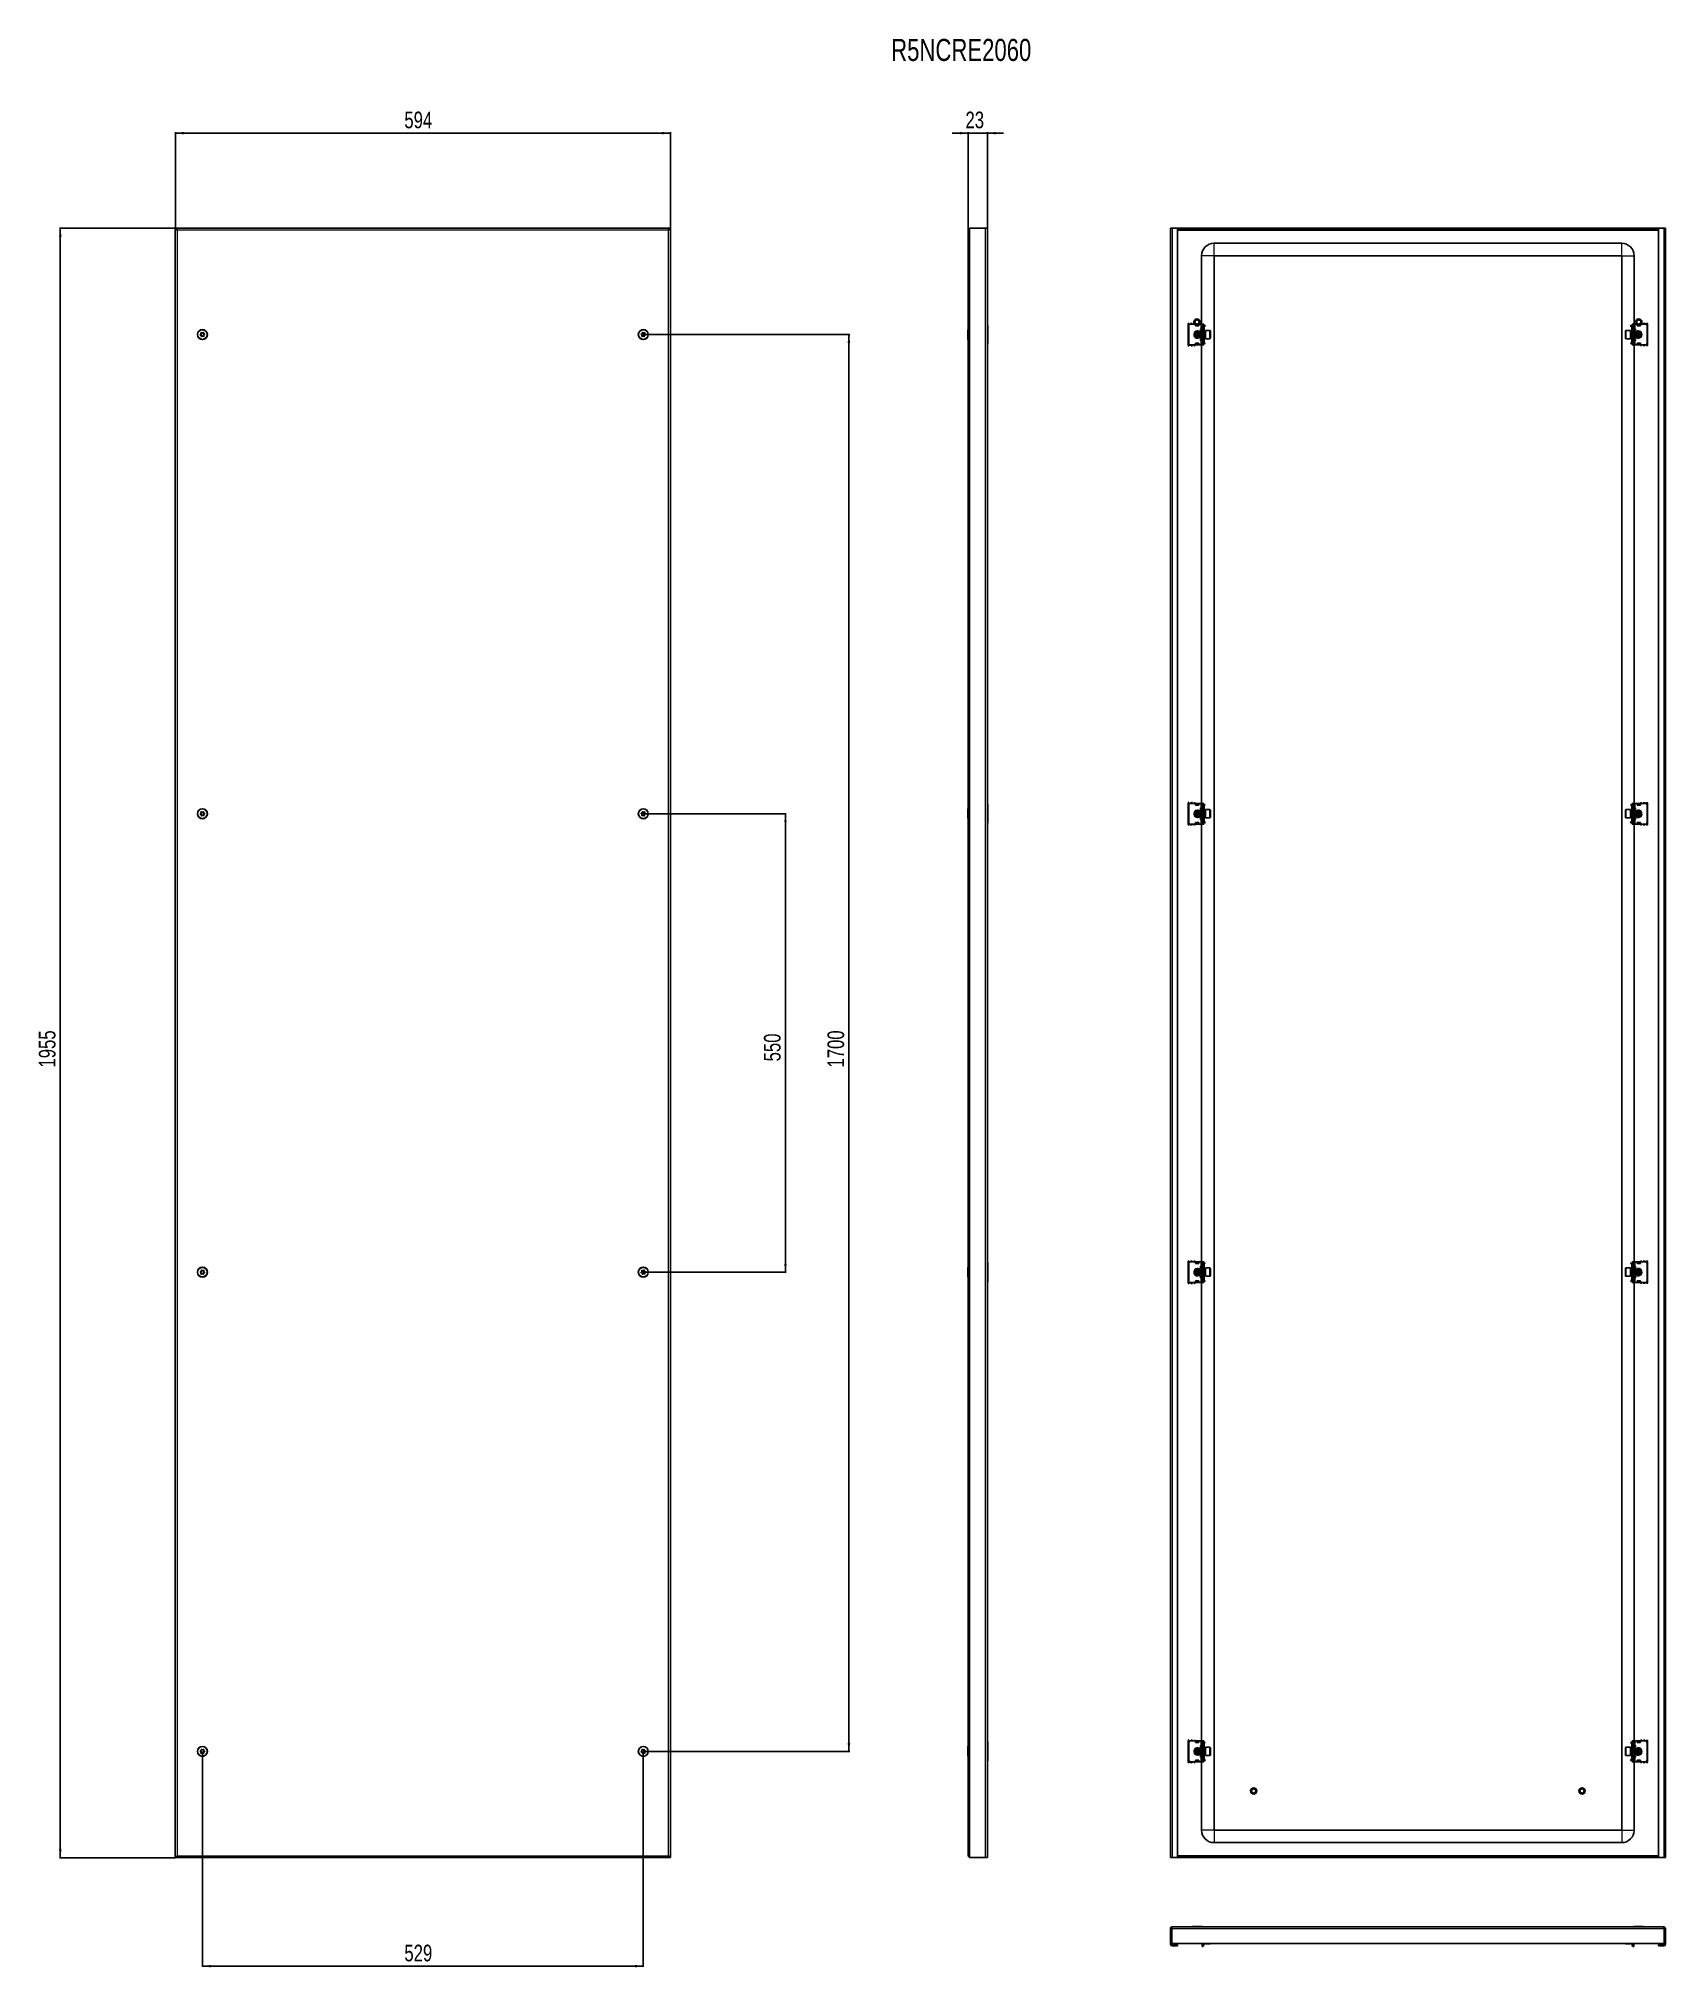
# Model space of a CAD drawing. Header units: millimetres. Extents: x -247 to 1705, y -1108 to 1206.
import ezdxf

# ---------------------------------------------------------------- set-up
doc = ezdxf.new("R2010")
doc.units = ezdxf.units.MM
doc.layers.add('FORMAT', color=7, linetype='Continuous')
doc.styles.add('SLDTEXTSTYLE0', font='TXT', dxfattribs={"width": 0.75})
doc.dimstyles.new('SLDDIMSTYLE0', dxfattribs={"dimtxt": 20, "dimasz": 10, "dimexe": 0, "dimexo": 0.0625, "dimgap": 5, "dimtad": 2, "dimdec": 1, "dimrnd": 1e-09, "dimzin": 12, "dimdsep": 46, "dimtxsty": 'SLDTEXTSTYLE0', "dimsah": 1, "dimcen": 0.09, "dimadec": 0, "dimazin": 3, "dimtfac": 1, "dimtmove": 0, "dimatfit": 0, "dimfxl": 0, "dimfrac": 2, "dimtolj": 1, "dimtzin": 12, "dimarcsym": 0})
doc.dimstyles.new('SLDDIMSTYLE1', dxfattribs={"dimtxt": 20, "dimasz": 10, "dimexe": 0, "dimexo": 0.0625, "dimgap": 5, "dimtad": 2, "dimdec": 1, "dimrnd": 1e-09, "dimzin": 12, "dimdsep": 46, "dimtxsty": 'SLDTEXTSTYLE0', "dimsah": 1, "dimcen": 0.09, "dimadec": 0, "dimazin": 3, "dimtfac": 1, "dimtofl": 0, "dimtmove": 0, "dimatfit": 3, "dimfxl": 0, "dimfrac": 2, "dimtolj": 1, "dimtzin": 12, "dimarcsym": 0})

msp = doc.modelspace()

# ---------------------------------------------------------------- texts
at = {"layer": 'FORMAT', "insert": (776.08, 1205.74), "char_height": 26.458, "attachment_point": 1, "style": 'SLDTEXTSTYLE0'}
msp.add_mtext('R5NCRE2060', dxfattribs=at)

# ---------------------------------------------------------------- blocks, each defined once
blk = doc.blocks.new('_D')
at = {"layer": 'FORMAT'}
for p, q in [((868.5, 1092.7), (849.3, 1092.7)), ((868.5, 976.4), (868.5, 1093.7)), ((868.5, 1092.7), (891.5, 1092.7)), ((891.5, 978.5), (891.5, 1093.7)), ((891.5, 1092.7), (910.7, 1092.7))]:
    blk.add_line(p, q, dxfattribs=at)
for points in [[(868.5, 1092.7), (858.5, 1094.2), (858.5, 1091.2)], [(891.5, 1092.7), (901.5, 1091.2), (901.5, 1094.2)]]:
    blk.add_solid(points, dxfattribs=at)
at = {"layer": 'FORMAT', "insert": (865.2, 1118.5), "char_height": 20, "attachment_point": 1, "style": 'SLDTEXTSTYLE0'}
blk.add_mtext('23', dxfattribs=at)
blk = doc.blocks.new('_D_1')
at = {"layer": 'FORMAT'}
for p, q in [((-82.8, 978.5), (-221.8, 978.5)), ((-220.8, 978.5), (-220.8, -976.5)), ((-82.8, -976.5), (-221.8, -976.5))]:
    blk.add_line(p, q, dxfattribs=at)
for points in [[(-220.8, 978.5), (-222.4, 968.5), (-219.3, 968.5)], [(-220.8, -976.5), (-219.3, -966.5), (-222.4, -966.5)]]:
    blk.add_solid(points, dxfattribs=at)
at = {"layer": 'FORMAT', "insert": (-246.6, -28.5), "char_height": 20, "attachment_point": 1, "rotation": 90, "style": 'SLDTEXTSTYLE0'}
blk.add_mtext('1955', dxfattribs=at)
blk = doc.blocks.new('_D_2')
at = {"layer": 'FORMAT'}
for p, q in [((-82.8, 978.5), (-82.8, 1093.7)), ((-82.8, 1092.7), (511.2, 1092.7)), ((511.2, 978.5), (511.2, 1093.7))]:
    blk.add_line(p, q, dxfattribs=at)
for points in [[(-82.8, 1092.7), (-72.8, 1091.2), (-72.8, 1094.2)], [(511.2, 1092.7), (501.2, 1094.2), (501.2, 1091.2)]]:
    blk.add_solid(points, dxfattribs=at)
at = {"layer": 'FORMAT', "insert": (192, 1118.5), "char_height": 20, "attachment_point": 1, "style": 'SLDTEXTSTYLE0'}
blk.add_mtext('594', dxfattribs=at)
blk = doc.blocks.new('_D_3')
at = {"layer": 'FORMAT'}
for p, q in [((478.7, 851), (726.4, 851)), ((725.4, 851), (725.4, -849)), ((478.7, -849), (726.4, -849))]:
    blk.add_line(p, q, dxfattribs=at)
for points in [[(725.4, 851), (723.8, 841), (726.9, 841)], [(725.4, -849), (726.9, -839), (723.8, -839)]]:
    blk.add_solid(points, dxfattribs=at)
at = {"layer": 'FORMAT', "insert": (699.6, -28.5), "char_height": 20, "attachment_point": 1, "rotation": 90, "style": 'SLDTEXTSTYLE0'}
blk.add_mtext('1700', dxfattribs=at)
blk = doc.blocks.new('_D_4')
at = {"layer": 'FORMAT'}
for p, q in [((-50.3, -849), (-50.3, -1107.6)), ((478.7, -849), (478.7, -1107.6)), ((-50.3, -1106.6), (478.7, -1106.6))]:
    blk.add_line(p, q, dxfattribs=at)
for points in [[(-50.3, -1106.6), (-40.3, -1108.2), (-40.3, -1105.1)], [(478.7, -1106.6), (468.7, -1105.1), (468.7, -1108.2)]]:
    blk.add_solid(points, dxfattribs=at)
at = {"layer": 'FORMAT', "insert": (192, -1080.9), "char_height": 20, "attachment_point": 1, "style": 'SLDTEXTSTYLE0'}
blk.add_mtext('529', dxfattribs=at)
blk = doc.blocks.new('_D_5')
at = {"layer": 'FORMAT'}
for p, q in [((478.7, 276), (650.2, 276)), ((649.2, 276), (649.2, -274)), ((478.7, -274), (650.2, -274))]:
    blk.add_line(p, q, dxfattribs=at)
for points in [[(649.2, 276), (647.7, 266), (650.7, 266)], [(649.2, -274), (650.7, -264), (647.7, -264)]]:
    blk.add_solid(points, dxfattribs=at)
at = {"layer": 'FORMAT', "insert": (623.4, -21.1), "char_height": 20, "attachment_point": 1, "rotation": 90, "style": 'SLDTEXTSTYLE0'}
blk.add_mtext('550', dxfattribs=at)

# ---------------------------------------------------------------- dimensions: what is measured, and where the dimension line sits
at = {"layer": 'FORMAT'}
for base, p1, p2, angle, picture, middle in [((511.19, 1092.7), (-82.81, 978.53), (511.19, 978.53), 0, '_D_2', (214.19, 1092.7)), ((-220.81, -976.47), (-82.81, 978.53), (-82.81, -976.47), 90, '_D_1', (-220.81, 1.03)), ((725.36, -848.97), (478.69, 851.03), (478.69, -848.97), 90, '_D_3', (725.36, 1.03)), ((649.19, -273.97), (478.69, 276.03), (478.69, -273.97), 90, '_D_5', (649.19, 1.03))]:
    dim = msp.add_linear_dim(base=base, p1=p1, p2=p2, angle=angle, dimstyle='SLDDIMSTYLE1', dxfattribs=at)
    dim.commit()
    dim.dimension.update_dxf_attribs({"geometry": picture, "text_midpoint": middle, "dimtype": 160})
for base, p1, p2, dimstyle, picture, middle in [((891.5, 1092.7), (868.5, 976.43), (891.5, 978.53), 'SLDDIMSTYLE0', '_D', (880, 1092.7)), ((478.69, -1106.64), (-50.31, -848.97), (478.69, -848.97), 'SLDDIMSTYLE1', '_D_4', (214.19, -1106.64))]:
    dim = msp.add_linear_dim(base=base, p1=p1, p2=p2, dimstyle=dimstyle, dxfattribs=at)
    dim.commit()
    dim.dimension.update_dxf_attribs({"geometry": picture, "text_midpoint": middle, "dimtype": 160})

# ---------------------------------------------------------------- linework, layer by layer
at = {"color": 7, "linetype": 'Continuous', "lineweight": 25}
for p, q in [((-82.81, 978.53), (-82.81, -976.47)), ((-82.81, 978.53), (-81.31, 978.53)), ((-81.11, 978.53), (-81.31, 978.53)), ((-81.11, 977.42), (-81.11, 978.53)), ((509.49, 978.53), (-81.11, 978.53)), ((509.49, 977.41), (509.49, 978.53)), ((509.69, 978.53), (509.49, 978.53)), ((509.69, 978.53), (511.19, 978.53)), ((511.19, -976.47), (511.19, 978.53)), ((868.5, -974.37), (868.5, 976.43)), ((870.6, 978.53), (889.4, 978.53)), ((889.4, 978.53), (891.5, 978.53)), ((891.5, 978.53), (891.5, -976.47)), ((1111.04, 978.53), (1113.14, 978.53)), ((1111.04, -976.47), (1111.04, 978.53)), ((1113.14, 978.53), (1119.54, 978.53)), ((1119.54, 978.53), (1119.54, -976.47)), ((1119.54, 978.53), (1696.54, 978.53)), ((1119.54, 977.03), (1696.54, 977.03)), ((1696.54, -976.47), (1696.54, 978.53)), ((1696.54, 978.53), (1702.94, 978.53)), ((1702.94, 978.53), (1705.04, 978.53)), ((1705.04, 978.53), (1705.04, -976.47)), ((1652.54, 960.53), (1163.54, 960.53)), ((1148.54, 945.53), (1148.54, 863.53)), ((1163.54, 945.53), (1163.54, -943.47)), ((1652.54, 945.53), (1163.54, 945.53)), ((1652.54, -943.47), (1652.54, 945.53)), ((1667.54, 863.53), (1667.54, 945.53)), ((868.5, 856.82), (868.2, 856.82)), ((868.2, 845.25), (868.2, 856.82)), ((892, 861.53), (892, 840.53)), ((1132.54, 863.78), (1132.54, 838.28)), ((1133.04, 861.53), (1133.04, 840.53)), ((1141.04, 863.53), (1135.04, 863.53)), ((1141.04, 863.53), (1141.04, 861.53)), ((1141.24, 862.74), (1141.04, 862.86)), ((1141.04, 861.53), (1145.04, 861.53)), ((1141.24, 861.53), (1141.24, 862.74)), ((1141.29, 863.15), (1141.62, 863.39)), ((1141.79, 863.15), (1141.29, 862.8)), ((1141.29, 862.8), (1141.29, 863.15)), ((1141.29, 861.89), (1141.29, 862.8)), ((1141.29, 861.53), (1141.29, 861.89)), ((1141.79, 863.3), (1141.79, 863.15)), ((1141.79, 863.15), (1142.19, 863.15)), ((1143.88, 863.15), (1144.29, 863.15)), ((1144.29, 863.15), (1144.29, 863.3)), ((1144.79, 862.8), (1144.29, 863.15)), ((1144.46, 863.39), (1144.79, 863.15)), ((1144.79, 863.15), (1144.79, 862.8)), ((1145.04, 862.86), (1144.79, 862.71)), ((1144.79, 862.8), (1144.79, 861.89)), ((1144.79, 861.89), (1144.79, 861.53)), ((1145.04, 861.53), (1145.04, 863.53)), ((1147.54, 863.53), (1145.04, 863.53)), ((1147.04, 858.03), (1147.04, 856.03)), ((1147.54, 858.03), (1147.04, 858.03)), ((1149.04, 863.53), (1147.54, 863.53)), ((1149.04, 858.03), (1147.54, 858.03)), ((1149.04, 861.53), (1149.04, 863.53)), ((1149.04, 863.53), (1151.04, 863.53)), ((1149.04, 861.53), (1149.04, 840.53)), ((1150.04, 840.53), (1150.04, 861.53)), ((1151.04, 863.53), (1151.04, 863.26)), ((1151.04, 863.26), (1151.04, 838.8)), ((1151.04, 862.45), (1151.25, 862.24)), ((1151.54, 859.78), (1151.04, 859.78)), ((1151.54, 861.53), (1151.54, 861.07)), ((1151.54, 856.28), (1151.54, 859.78)), ((1151.62, 861.2), (1152.6, 862.17)), ((1151.98, 860.84), (1151.62, 861.2)), ((1151.98, 860.84), (1152.95, 861.82)), ((1152.6, 862.17), (1152.95, 861.82)), ((1663.48, 862.17), (1663.12, 861.82)), ((1664.1, 860.84), (1663.12, 861.82)), ((1664.45, 861.2), (1663.48, 862.17)), ((1664.1, 860.84), (1664.45, 861.2)), ((1664.54, 861.53), (1664.54, 861.14)), ((1664.54, 859.78), (1665.04, 859.78)), ((1664.54, 859.78), (1664.54, 856.28)), ((1664.83, 862.24), (1665.04, 862.45)), ((1665.04, 863.53), (1667.04, 863.53)), ((1665.04, 863.26), (1665.04, 863.53)), ((1665.04, 838.8), (1665.04, 863.26)), ((1666.04, 861.53), (1666.04, 840.53)), ((1667.04, 863.53), (1667.04, 861.53)), ((1667.04, 863.53), (1668.54, 863.53)), ((1667.04, 840.53), (1667.04, 861.53)), ((1668.54, 858.03), (1667.04, 858.03)), ((1668.54, 863.53), (1671.04, 863.53)), ((1669.04, 858.03), (1668.54, 858.03)), ((1669.04, 856.03), (1669.04, 858.03)), ((1671.04, 863.53), (1671.04, 861.53)), ((1671.29, 862.71), (1671.04, 862.86)), ((1671.04, 861.53), (1675.04, 861.53)), ((1671.29, 863.15), (1671.62, 863.39)), ((1671.79, 863.15), (1671.29, 862.8)), ((1671.29, 862.8), (1671.29, 863.15)), ((1671.29, 861.89), (1671.29, 862.8)), ((1671.29, 861.53), (1671.29, 861.89)), ((1671.79, 863.3), (1671.79, 863.15)), ((1671.79, 863.15), (1672.19, 863.15)), ((1673.88, 863.15), (1674.29, 863.15)), ((1674.29, 863.15), (1674.29, 863.3)), ((1674.79, 862.8), (1674.29, 863.15)), ((1674.46, 863.39), (1674.79, 863.15)), ((1674.79, 863.15), (1674.79, 862.8)), ((1674.79, 862.8), (1674.79, 861.89)), ((1674.79, 861.89), (1674.79, 861.53)), ((1675.04, 862.86), (1674.84, 862.74)), ((1674.84, 862.74), (1674.84, 861.53)), ((1675.04, 861.53), (1675.04, 863.53)), ((1675.04, 863.53), (1681.04, 863.53)), ((1683.04, 840.53), (1683.04, 861.53)), ((1683.54, 838.28), (1683.54, 863.78)), ((868.2, 845.25), (868.5, 845.25)), ((1141.04, 838.53), (1135.04, 838.53)), ((1140.54, 838.53), (1140.54, 838.28)), ((1145.04, 840.53), (1141.04, 840.53)), ((1141.04, 840.53), (1141.04, 838.53)), ((1141.04, 838.65), (1141.24, 838.65)), ((1141.24, 838.65), (1141.24, 840.53)), ((1141.29, 840.18), (1141.29, 840.53)), ((1141.29, 839.26), (1141.29, 840.18)), ((1141.29, 839.26), (1141.79, 838.91)), ((1141.29, 838.91), (1141.29, 839.26)), ((1141.79, 838.56), (1141.29, 838.91)), ((1144.29, 838.91), (1141.79, 838.91)), ((1141.79, 838.91), (1141.79, 838.56)), ((1144.29, 838.56), (1141.79, 838.56)), ((1142.52, 848.47), (1143.35, 848.28)), ((1143.59, 854.03), (1143.04, 853.48)), ((1143.04, 853.48), (1143.04, 848.59)), ((1143.04, 848.59), (1143.59, 848.03)), ((1143.65, 854.03), (1143.59, 854.03)), ((1143.59, 854.03), (1143.59, 848.03)), ((1143.59, 848.03), (1143.65, 848.03)), ((1144.04, 853.48), (1143.65, 854.03)), ((1143.65, 854.03), (1143.65, 849.89)), ((1143.65, 849.89), (1143.65, 848.03)), ((1143.65, 848.03), (1144.04, 848.59)), ((1143.83, 848.29), (1144.2, 848.35)), ((1144.43, 854.03), (1144.04, 853.48)), ((1144.04, 853.48), (1144.04, 850.1)), ((1144.04, 850.1), (1144.04, 848.59)), ((1144.04, 848.59), (1144.43, 848.03)), ((1144.29, 838.91), (1144.79, 839.26)), ((1144.29, 838.56), (1144.29, 838.91)), ((1144.79, 838.91), (1144.29, 838.56)), ((1144.65, 854.03), (1144.43, 854.03)), ((1144.43, 854.03), (1144.43, 849.89)), ((1144.43, 849.89), (1144.43, 848.03)), ((1144.43, 848.03), (1144.65, 848.03)), ((1145.04, 853.48), (1144.65, 854.03)), ((1144.65, 854.03), (1144.65, 849.89)), ((1144.65, 849.89), (1144.65, 848.03)), ((1144.65, 848.03), (1145.04, 848.59)), ((1144.79, 840.53), (1144.79, 840.18)), ((1144.79, 840.18), (1144.79, 839.26)), ((1144.79, 839.26), (1144.79, 838.91)), ((1144.87, 853.72), (1145.11, 853.58)), ((1145.11, 848.48), (1144.87, 848.34)), ((1145.43, 854.03), (1145.04, 853.48)), ((1145.04, 853.48), (1145.04, 850.1)), ((1145.04, 850.1), (1145.04, 848.59)), ((1145.04, 848.59), (1145.43, 848.03)), ((1145.04, 838.53), (1145.04, 840.53)), ((1147.54, 838.53), (1145.04, 838.53)), ((1145.65, 854.03), (1145.43, 854.03)), ((1145.43, 854.03), (1145.43, 849.89)), ((1145.43, 849.89), (1145.43, 848.03)), ((1145.43, 848.03), (1145.65, 848.03)), ((1146.04, 853.48), (1145.65, 854.03)), ((1145.65, 854.03), (1145.65, 849.89)), ((1145.65, 849.89), (1145.65, 848.03)), ((1145.65, 848.03), (1146.04, 848.59)), ((1146.43, 854.03), (1146.04, 853.48)), ((1146.04, 853.48), (1146.04, 850.1)), ((1146.04, 850.1), (1146.04, 848.59)), ((1146.04, 848.59), (1146.43, 848.03)), ((1146.65, 854.03), (1146.43, 854.03)), ((1146.43, 854.03), (1146.43, 849.89)), ((1146.43, 849.89), (1146.43, 848.03)), ((1146.43, 848.03), (1146.65, 848.03)), ((1147.04, 853.48), (1146.65, 854.03)), ((1146.65, 854.03), (1146.65, 849.89)), ((1146.65, 849.89), (1146.65, 848.03)), ((1146.65, 848.03), (1147.04, 848.59)), ((1147.04, 856.28), (1148.04, 856.28)), ((1147.04, 856.03), (1148.71, 855.06)), ((1148.54, 855.03), (1147.04, 855.03)), ((1147.04, 855.03), (1147.04, 847.03)), ((1147.04, 847.03), (1148.54, 847.03)), ((1148.71, 847), (1147.04, 846.03)), ((1147.04, 846.03), (1147.04, 844.03)), ((1148.04, 845.78), (1147.04, 845.78)), ((1147.04, 844.03), (1147.54, 844.03)), ((1147.54, 844.03), (1149.04, 844.03)), ((1149.04, 838.53), (1147.54, 838.53)), ((1148.04, 856.28), (1148.54, 856.28)), ((1148.54, 845.78), (1148.04, 845.78)), ((1148.54, 856.28), (1148.54, 855.17)), ((1148.54, 846.9), (1148.54, 845.78)), ((1148.54, 838.53), (1148.54, 288.53)), ((1149.04, 838.53), (1149.04, 840.53)), ((1151.04, 838.53), (1149.04, 838.53)), ((1151.54, 856.28), (1151.04, 856.28)), ((1151.43, 854.03), (1151.04, 853.48)), ((1151.04, 848.59), (1151.43, 848.03)), ((1151.04, 845.78), (1151.54, 845.78)), ((1151.54, 842.28), (1151.04, 842.28)), ((1151.25, 839.82), (1151.04, 839.62)), ((1151.04, 838.8), (1151.04, 838.53)), ((1151.65, 854.03), (1151.43, 854.03)), ((1151.43, 854.03), (1151.43, 849.89)), ((1151.43, 849.89), (1151.43, 848.03)), ((1151.43, 848.03), (1151.65, 848.03)), ((1151.54, 854.03), (1151.54, 856.28)), ((1151.54, 845.78), (1151.54, 848.03)), ((1151.54, 842.28), (1151.54, 845.78)), ((1151.54, 840.53), (1151.54, 840.93)), ((1151.98, 841.22), (1151.62, 840.87)), ((1151.62, 840.87), (1152.6, 839.89)), ((1152.04, 853.48), (1151.65, 854.03)), ((1151.65, 854.03), (1151.65, 849.89)), ((1151.65, 849.89), (1151.65, 848.03)), ((1151.65, 848.03), (1152.04, 848.59)), ((1151.98, 841.22), (1152.95, 840.25)), ((1152.43, 854.03), (1152.04, 853.48)), ((1152.04, 853.48), (1152.04, 850.1)), ((1152.04, 850.1), (1152.04, 848.59)), ((1152.04, 848.59), (1152.43, 848.03)), ((1152.79, 854.03), (1152.43, 854.03)), ((1152.43, 854.03), (1152.43, 849.89)), ((1152.43, 849.89), (1152.43, 848.03)), ((1152.43, 848.03), (1152.79, 848.03)), ((1152.6, 839.89), (1152.95, 840.25)), ((1158.44, 856.03), (1153.04, 856.03)), ((1153.04, 856.03), (1153.04, 846.03)), ((1153.04, 846.03), (1158.44, 846.03)), ((1159.04, 855.43), (1159.04, 846.63)), ((1657.04, 855.1), (1657.04, 855.43)), ((1657.04, 846.63), (1657.04, 855.1)), ((1663.04, 856.03), (1657.64, 856.03)), ((1657.64, 846.03), (1663.04, 846.03)), ((1663.04, 855.65), (1663.04, 856.03)), ((1663.04, 846.03), (1663.04, 855.65)), ((1664.1, 841.22), (1663.12, 840.25)), ((1663.48, 839.89), (1663.12, 840.25)), ((1663.65, 854.03), (1663.29, 854.03)), ((1663.29, 848.03), (1663.65, 848.03)), ((1664.45, 840.87), (1663.48, 839.89)), ((1664.04, 853.48), (1663.65, 854.03)), ((1663.65, 849.89), (1663.65, 854.03)), ((1663.65, 848.03), (1663.65, 849.89)), ((1663.65, 848.03), (1664.04, 848.59)), ((1664.43, 854.03), (1664.04, 853.48)), ((1664.04, 850.1), (1664.04, 853.48)), ((1664.04, 848.59), (1664.04, 850.1)), ((1664.04, 848.59), (1664.43, 848.03)), ((1664.1, 841.22), (1664.45, 840.87)), ((1664.65, 854.03), (1664.43, 854.03)), ((1664.43, 849.89), (1664.43, 854.03)), ((1664.43, 848.03), (1664.43, 849.89)), ((1664.43, 848.03), (1664.65, 848.03)), ((1665.04, 856.28), (1664.54, 856.28)), ((1664.54, 856.28), (1664.54, 854.03)), ((1664.54, 848.03), (1664.54, 845.78)), ((1664.54, 845.78), (1664.54, 842.28)), ((1664.54, 845.78), (1665.04, 845.78)), ((1664.54, 842.28), (1665.04, 842.28)), ((1664.54, 840.53), (1664.54, 840.99)), ((1665.04, 853.48), (1664.65, 854.03)), ((1664.65, 849.89), (1664.65, 854.03)), ((1664.65, 848.03), (1664.65, 849.89)), ((1664.65, 848.03), (1665.04, 848.59)), ((1665.04, 839.62), (1664.83, 839.82)), ((1665.04, 838.53), (1665.04, 838.8)), ((1667.04, 838.53), (1665.04, 838.53)), ((1667.04, 844.03), (1668.54, 844.03)), ((1667.04, 840.53), (1667.04, 838.53)), ((1667.04, 838.53), (1668.54, 838.53)), ((1667.36, 855.06), (1669.04, 856.03)), ((1669.04, 846.03), (1667.36, 847)), ((1667.54, 855.17), (1667.54, 856.28)), ((1667.54, 856.28), (1668.04, 856.28)), ((1669.04, 855.03), (1667.54, 855.03)), ((1667.54, 847.03), (1669.04, 847.03)), ((1667.54, 845.78), (1667.54, 846.9)), ((1668.04, 845.78), (1667.54, 845.78)), ((1667.54, 288.53), (1667.54, 838.53)), ((1668.04, 856.28), (1669.04, 856.28)), ((1669.04, 845.78), (1668.04, 845.78)), ((1668.54, 844.03), (1669.04, 844.03)), ((1668.54, 838.53), (1671.04, 838.53)), ((1669.04, 847.03), (1669.04, 855.03)), ((1669.43, 854.03), (1669.04, 853.48)), ((1669.04, 848.59), (1669.43, 848.03)), ((1669.04, 844.03), (1669.04, 846.03)), ((1669.65, 854.03), (1669.43, 854.03)), ((1669.43, 849.89), (1669.43, 854.03)), ((1669.43, 848.03), (1669.43, 849.89)), ((1669.43, 848.03), (1669.65, 848.03)), ((1670.04, 853.48), (1669.65, 854.03)), ((1669.65, 849.89), (1669.65, 854.03)), ((1669.65, 848.03), (1669.65, 849.89)), ((1669.65, 848.03), (1670.04, 848.59)), ((1670.43, 854.03), (1670.04, 853.48)), ((1670.04, 850.1), (1670.04, 853.48)), ((1670.04, 848.59), (1670.04, 850.1)), ((1670.04, 848.59), (1670.43, 848.03)), ((1670.65, 854.03), (1670.43, 854.03)), ((1670.43, 849.89), (1670.43, 854.03)), ((1670.43, 848.03), (1670.43, 849.89)), ((1670.43, 848.03), (1670.65, 848.03)), ((1671.04, 853.48), (1670.65, 854.03)), ((1670.65, 849.89), (1670.65, 854.03)), ((1670.65, 848.03), (1670.65, 849.89)), ((1670.65, 848.03), (1671.04, 848.59)), ((1670.96, 853.58), (1671.21, 853.72)), ((1671.21, 848.34), (1670.96, 848.48)), ((1671.43, 854.03), (1671.04, 853.48)), ((1671.04, 850.1), (1671.04, 853.48)), ((1671.04, 848.59), (1671.04, 850.1)), ((1671.04, 848.59), (1671.43, 848.03)), ((1675.04, 840.53), (1671.04, 840.53)), ((1671.04, 840.53), (1671.04, 838.53)), ((1671.29, 840.18), (1671.29, 840.53)), ((1671.29, 839.26), (1671.29, 840.18)), ((1671.29, 838.91), (1671.29, 839.26)), ((1671.29, 839.26), (1671.79, 838.91)), ((1671.79, 838.56), (1671.29, 838.91)), ((1671.65, 854.03), (1671.43, 854.03)), ((1671.43, 849.89), (1671.43, 854.03)), ((1671.43, 848.03), (1671.43, 849.89)), ((1671.43, 848.03), (1671.65, 848.03)), ((1672.04, 853.48), (1671.65, 854.03)), ((1671.65, 849.89), (1671.65, 854.03)), ((1671.65, 848.03), (1671.65, 849.89)), ((1671.65, 848.03), (1672.04, 848.59)), ((1671.79, 838.91), (1671.79, 838.56)), ((1674.29, 838.91), (1671.79, 838.91)), ((1674.29, 838.56), (1671.79, 838.56)), ((1671.88, 848.35), (1672.25, 848.29)), ((1672.43, 854.03), (1672.04, 853.48)), ((1672.04, 850.1), (1672.04, 853.48)), ((1672.04, 848.59), (1672.04, 850.1)), ((1672.04, 848.59), (1672.43, 848.03)), ((1672.48, 854.03), (1672.43, 854.03)), ((1672.43, 849.89), (1672.43, 854.03)), ((1672.43, 848.03), (1672.43, 849.89)), ((1672.43, 848.03), (1672.48, 848.03)), ((1673.04, 853.48), (1672.48, 854.03)), ((1672.48, 853.8), (1672.48, 854.03)), ((1672.48, 848.03), (1672.48, 853.8)), ((1672.48, 848.03), (1673.04, 848.59)), ((1672.73, 848.28), (1673.56, 848.47)), ((1673.04, 853.29), (1673.04, 853.48)), ((1673.04, 848.59), (1673.04, 853.29)), ((1674.29, 838.91), (1674.79, 839.26)), ((1674.29, 838.56), (1674.29, 838.91)), ((1674.79, 838.91), (1674.29, 838.56)), ((1674.79, 840.53), (1674.79, 840.18)), ((1674.79, 840.18), (1674.79, 839.26)), ((1674.79, 839.26), (1674.79, 838.91)), ((1674.84, 840.53), (1674.84, 838.65)), ((1674.84, 838.65), (1675.04, 838.65)), ((1675.04, 838.53), (1675.04, 840.53)), ((1675.04, 838.53), (1681.04, 838.53)), ((1675.54, 838.28), (1675.54, 838.53)), ((868.5, 281.82), (868.2, 281.82)), ((868.2, 270.25), (868.2, 281.82)), ((892, 286.53), (892, 265.53)), ((1132.54, 288.78), (1132.54, 263.28)), ((1133.04, 286.53), (1133.04, 265.53)), ((1141.04, 288.53), (1135.04, 288.53)), ((1140.54, 288.78), (1140.54, 288.53)), ((1141.04, 288.53), (1141.04, 286.53)), ((1141.24, 288.41), (1141.04, 288.41)), ((1141.04, 286.53), (1145.04, 286.53)), ((1141.24, 286.53), (1141.24, 288.41)), ((1141.29, 288.15), (1141.79, 288.51)), ((1141.79, 288.15), (1141.29, 287.8)), ((1141.29, 287.8), (1141.29, 288.15)), ((1141.29, 286.89), (1141.29, 287.8)), ((1141.29, 286.53), (1141.29, 286.89)), ((1141.79, 288.51), (1141.79, 288.15)), ((1141.79, 288.51), (1144.29, 288.51)), ((1141.79, 288.15), (1144.29, 288.15)), ((1143.59, 279.03), (1143.04, 278.48)), ((1143.04, 278.48), (1143.04, 273.59)), ((1143.65, 279.03), (1143.59, 279.03)), ((1143.59, 279.03), (1143.59, 273.03)), ((1144.04, 278.48), (1143.65, 279.03)), ((1143.65, 279.03), (1143.65, 274.89)), ((1144.43, 279.03), (1144.04, 278.48)), ((1144.04, 278.48), (1144.04, 275.1)), ((1144.29, 288.15), (1144.29, 288.51)), ((1144.29, 288.51), (1144.79, 288.15)), ((1144.79, 287.8), (1144.29, 288.15)), ((1144.65, 279.03), (1144.43, 279.03)), ((1144.43, 279.03), (1144.43, 274.89)), ((1145.04, 278.48), (1144.65, 279.03)), ((1144.65, 279.03), (1144.65, 274.89)), ((1144.79, 288.15), (1144.79, 287.8)), ((1144.79, 287.8), (1144.79, 286.89)), ((1144.79, 286.89), (1144.79, 286.53)), ((1144.87, 278.72), (1145.11, 278.58)), ((1145.04, 286.53), (1145.04, 288.53)), ((1147.54, 288.53), (1145.04, 288.53)), ((1145.43, 279.03), (1145.04, 278.48)), ((1145.04, 278.48), (1145.04, 275.1)), ((1145.65, 279.03), (1145.43, 279.03)), ((1145.43, 279.03), (1145.43, 274.89)), ((1146.04, 278.48), (1145.65, 279.03)), ((1145.65, 279.03), (1145.65, 274.89)), ((1146.43, 279.03), (1146.04, 278.48)), ((1146.04, 278.48), (1146.04, 275.1)), ((1146.65, 279.03), (1146.43, 279.03)), ((1146.43, 279.03), (1146.43, 274.89)), ((1147.04, 278.48), (1146.65, 279.03)), ((1146.65, 279.03), (1146.65, 274.89)), ((1147.04, 283.03), (1147.04, 281.03)), ((1147.54, 283.03), (1147.04, 283.03)), ((1147.04, 281.28), (1148.04, 281.28)), ((1147.04, 281.03), (1148.71, 280.06)), ((1148.54, 280.03), (1147.04, 280.03)), ((1147.04, 280.03), (1147.04, 272.03)), ((1149.04, 288.53), (1147.54, 288.53)), ((1149.04, 283.03), (1147.54, 283.03)), ((1148.04, 281.28), (1148.54, 281.28)), ((1148.54, 281.28), (1148.54, 280.17)), ((1149.04, 286.53), (1149.04, 288.53)), ((1149.04, 288.53), (1151.04, 288.53)), ((1149.04, 286.53), (1149.04, 265.53)), ((1150.04, 265.53), (1150.04, 286.53)), ((1151.04, 288.53), (1151.04, 288.26)), ((1151.04, 288.26), (1151.04, 263.8)), ((1151.04, 287.45), (1151.25, 287.24)), ((1151.54, 284.78), (1151.04, 284.78)), ((1151.54, 281.28), (1151.04, 281.28)), ((1151.43, 279.03), (1151.04, 278.48)), ((1151.65, 279.03), (1151.43, 279.03)), ((1151.43, 279.03), (1151.43, 274.89)), ((1151.54, 286.53), (1151.54, 286.07)), ((1151.54, 281.28), (1151.54, 284.78)), ((1151.54, 279.03), (1151.54, 281.28)), ((1151.62, 286.2), (1152.6, 287.17)), ((1151.98, 285.84), (1151.62, 286.2)), ((1152.04, 278.48), (1151.65, 279.03)), ((1151.65, 279.03), (1151.65, 274.89)), ((1151.98, 285.84), (1152.95, 286.82)), ((1152.43, 279.03), (1152.04, 278.48)), ((1152.04, 278.48), (1152.04, 275.1)), ((1152.79, 279.03), (1152.43, 279.03)), ((1152.43, 279.03), (1152.43, 274.89)), ((1152.6, 287.17), (1152.95, 286.82)), ((1158.44, 281.03), (1153.04, 281.03)), ((1153.04, 281.03), (1153.04, 271.03)), ((1159.04, 280.43), (1159.04, 271.63)), ((1657.04, 280.1), (1657.04, 280.43)), ((1657.04, 271.63), (1657.04, 280.1)), ((1663.04, 281.03), (1657.64, 281.03)), ((1663.04, 280.65), (1663.04, 281.03)), ((1663.04, 271.03), (1663.04, 280.65)), ((1663.48, 287.17), (1663.12, 286.82)), ((1664.1, 285.84), (1663.12, 286.82)), ((1663.65, 279.03), (1663.29, 279.03)), ((1664.45, 286.2), (1663.48, 287.17)), ((1664.04, 278.48), (1663.65, 279.03)), ((1663.65, 274.89), (1663.65, 279.03)), ((1664.43, 279.03), (1664.04, 278.48)), ((1664.04, 275.1), (1664.04, 278.48)), ((1664.1, 285.84), (1664.45, 286.2)), ((1664.65, 279.03), (1664.43, 279.03)), ((1664.43, 274.89), (1664.43, 279.03)), ((1664.54, 286.53), (1664.54, 286.14)), ((1664.54, 284.78), (1665.04, 284.78)), ((1664.54, 284.78), (1664.54, 281.28)), ((1665.04, 281.28), (1664.54, 281.28)), ((1664.54, 281.28), (1664.54, 279.03)), ((1665.04, 278.48), (1664.65, 279.03)), ((1664.65, 274.89), (1664.65, 279.03)), ((1664.83, 287.24), (1665.04, 287.45)), ((1665.04, 288.53), (1667.04, 288.53)), ((1665.04, 288.26), (1665.04, 288.53)), ((1665.04, 263.8), (1665.04, 288.26)), ((1666.04, 286.53), (1666.04, 265.53)), ((1667.04, 288.53), (1667.04, 286.53)), ((1667.04, 288.53), (1668.54, 288.53)), ((1667.04, 265.53), (1667.04, 286.53)), ((1668.54, 283.03), (1667.04, 283.03)), ((1667.36, 280.06), (1669.04, 281.03)), ((1667.54, 280.17), (1667.54, 281.28)), ((1667.54, 281.28), (1668.04, 281.28)), ((1669.04, 280.03), (1667.54, 280.03)), ((1668.04, 281.28), (1669.04, 281.28)), ((1668.54, 288.53), (1671.04, 288.53)), ((1669.04, 283.03), (1668.54, 283.03)), ((1669.04, 281.03), (1669.04, 283.03)), ((1669.04, 272.03), (1669.04, 280.03)), ((1669.43, 279.03), (1669.04, 278.48)), ((1669.65, 279.03), (1669.43, 279.03)), ((1669.43, 274.89), (1669.43, 279.03)), ((1670.04, 278.48), (1669.65, 279.03)), ((1669.65, 274.89), (1669.65, 279.03)), ((1670.43, 279.03), (1670.04, 278.48)), ((1670.04, 275.1), (1670.04, 278.48)), ((1670.65, 279.03), (1670.43, 279.03)), ((1670.43, 274.89), (1670.43, 279.03)), ((1671.04, 278.48), (1670.65, 279.03)), ((1670.65, 274.89), (1670.65, 279.03)), ((1670.96, 278.58), (1671.21, 278.72)), ((1671.04, 288.53), (1671.04, 286.53)), ((1671.04, 286.53), (1675.04, 286.53)), ((1671.43, 279.03), (1671.04, 278.48)), ((1671.04, 275.1), (1671.04, 278.48)), ((1671.29, 288.15), (1671.79, 288.51)), ((1671.79, 288.15), (1671.29, 287.8)), ((1671.29, 287.8), (1671.29, 288.15)), ((1671.29, 286.89), (1671.29, 287.8)), ((1671.29, 286.53), (1671.29, 286.89)), ((1671.65, 279.03), (1671.43, 279.03)), ((1671.43, 274.89), (1671.43, 279.03)), ((1672.04, 278.48), (1671.65, 279.03)), ((1671.65, 274.89), (1671.65, 279.03)), ((1671.79, 288.51), (1671.79, 288.15)), ((1671.79, 288.51), (1674.29, 288.51)), ((1671.79, 288.15), (1674.29, 288.15)), ((1672.43, 279.03), (1672.04, 278.48)), ((1672.04, 275.1), (1672.04, 278.48)), ((1672.48, 279.03), (1672.43, 279.03)), ((1672.43, 274.89), (1672.43, 279.03)), ((1673.04, 278.48), (1672.48, 279.03)), ((1672.48, 278.8), (1672.48, 279.03)), ((1672.48, 273.03), (1672.48, 278.8)), ((1673.04, 278.29), (1673.04, 278.48)), ((1673.04, 273.59), (1673.04, 278.29)), ((1674.29, 288.15), (1674.29, 288.51)), ((1674.29, 288.51), (1674.79, 288.15)), ((1674.79, 287.8), (1674.29, 288.15)), ((1674.79, 288.15), (1674.79, 287.8)), ((1674.79, 287.8), (1674.79, 286.89)), ((1674.79, 286.89), (1674.79, 286.53)), ((1674.84, 288.41), (1674.84, 286.53)), ((1675.04, 288.41), (1674.84, 288.41)), ((1675.04, 286.53), (1675.04, 288.53)), ((1675.04, 288.53), (1681.04, 288.53)), ((1675.54, 288.53), (1675.54, 288.78)), ((1683.04, 265.53), (1683.04, 286.53)), ((1683.54, 263.28), (1683.54, 288.78)), ((868.2, 270.25), (868.5, 270.25)), ((1141.04, 263.53), (1135.04, 263.53)), ((1140.54, 263.53), (1140.54, 263.28)), ((1145.04, 265.53), (1141.04, 265.53)), ((1141.04, 265.53), (1141.04, 263.53)), ((1141.04, 263.65), (1141.24, 263.65)), ((1141.24, 263.65), (1141.24, 265.53)), ((1141.29, 265.18), (1141.29, 265.53)), ((1141.29, 264.26), (1141.29, 265.18)), ((1141.29, 264.26), (1141.79, 263.91)), ((1141.29, 263.91), (1141.29, 264.26)), ((1141.79, 263.56), (1141.29, 263.91)), ((1144.29, 263.91), (1141.79, 263.91)), ((1141.79, 263.91), (1141.79, 263.56)), ((1144.29, 263.56), (1141.79, 263.56)), ((1142.52, 273.47), (1143.35, 273.28)), ((1143.04, 273.59), (1143.59, 273.03)), ((1143.59, 273.03), (1143.65, 273.03)), ((1143.65, 274.89), (1143.65, 273.03)), ((1143.65, 273.03), (1144.04, 273.59)), ((1143.83, 273.29), (1144.2, 273.35)), ((1144.04, 275.1), (1144.04, 273.59)), ((1144.04, 273.59), (1144.43, 273.03)), ((1144.29, 263.91), (1144.79, 264.26)), ((1144.29, 263.56), (1144.29, 263.91)), ((1144.79, 263.91), (1144.29, 263.56)), ((1144.43, 274.89), (1144.43, 273.03)), ((1144.43, 273.03), (1144.65, 273.03)), ((1144.65, 274.89), (1144.65, 273.03)), ((1144.65, 273.03), (1145.04, 273.59)), ((1144.79, 265.53), (1144.79, 265.18)), ((1144.79, 265.18), (1144.79, 264.26)), ((1144.79, 264.26), (1144.79, 263.91)), ((1145.11, 273.48), (1144.87, 273.34)), ((1145.04, 275.1), (1145.04, 273.59)), ((1145.04, 273.59), (1145.43, 273.03)), ((1145.04, 263.53), (1145.04, 265.53)), ((1147.54, 263.53), (1145.04, 263.53)), ((1145.43, 274.89), (1145.43, 273.03)), ((1145.43, 273.03), (1145.65, 273.03)), ((1145.65, 274.89), (1145.65, 273.03)), ((1145.65, 273.03), (1146.04, 273.59)), ((1146.04, 275.1), (1146.04, 273.59)), ((1146.04, 273.59), (1146.43, 273.03)), ((1146.43, 274.89), (1146.43, 273.03)), ((1146.43, 273.03), (1146.65, 273.03)), ((1146.65, 274.89), (1146.65, 273.03)), ((1146.65, 273.03), (1147.04, 273.59)), ((1147.04, 272.03), (1148.54, 272.03)), ((1148.71, 272), (1147.04, 271.03)), ((1147.04, 271.03), (1147.04, 269.03)), ((1148.04, 270.78), (1147.04, 270.78)), ((1147.04, 269.03), (1147.54, 269.03)), ((1147.54, 269.03), (1149.04, 269.03)), ((1149.04, 263.53), (1147.54, 263.53)), ((1148.54, 270.78), (1148.04, 270.78)), ((1148.54, 271.9), (1148.54, 270.78)), ((1148.54, 263.53), (1148.54, -261.47)), ((1149.04, 263.53), (1149.04, 265.53)), ((1151.04, 263.53), (1149.04, 263.53)), ((1151.04, 273.59), (1151.43, 273.03)), ((1151.04, 270.78), (1151.54, 270.78)), ((1151.54, 267.28), (1151.04, 267.28)), ((1151.25, 264.82), (1151.04, 264.62)), ((1151.04, 263.8), (1151.04, 263.53)), ((1151.43, 274.89), (1151.43, 273.03)), ((1151.43, 273.03), (1151.65, 273.03)), ((1151.54, 270.78), (1151.54, 273.03)), ((1151.54, 267.28), (1151.54, 270.78)), ((1151.54, 265.53), (1151.54, 265.93)), ((1151.98, 266.22), (1151.62, 265.87)), ((1151.62, 265.87), (1152.6, 264.89)), ((1151.65, 274.89), (1151.65, 273.03)), ((1151.65, 273.03), (1152.04, 273.59)), ((1151.98, 266.22), (1152.95, 265.25)), ((1152.04, 275.1), (1152.04, 273.59)), ((1152.04, 273.59), (1152.43, 273.03)), ((1152.43, 274.89), (1152.43, 273.03)), ((1152.43, 273.03), (1152.79, 273.03)), ((1152.6, 264.89), (1152.95, 265.25)), ((1153.04, 271.03), (1158.44, 271.03)), ((1657.64, 271.03), (1663.04, 271.03)), ((1664.1, 266.22), (1663.12, 265.25)), ((1663.48, 264.89), (1663.12, 265.25)), ((1663.29, 273.03), (1663.65, 273.03)), ((1664.45, 265.87), (1663.48, 264.89)), ((1663.65, 273.03), (1663.65, 274.89)), ((1663.65, 273.03), (1664.04, 273.59)), ((1664.04, 273.59), (1664.04, 275.1)), ((1664.04, 273.59), (1664.43, 273.03)), ((1664.1, 266.22), (1664.45, 265.87)), ((1664.43, 273.03), (1664.43, 274.89)), ((1664.43, 273.03), (1664.65, 273.03)), ((1664.54, 273.03), (1664.54, 270.78)), ((1664.54, 270.78), (1665.04, 270.78)), ((1664.54, 270.78), (1664.54, 267.28)), ((1664.54, 267.28), (1665.04, 267.28)), ((1664.54, 265.53), (1664.54, 265.99)), ((1664.65, 273.03), (1664.65, 274.89)), ((1664.65, 273.03), (1665.04, 273.59)), ((1665.04, 264.62), (1664.83, 264.82)), ((1665.04, 263.53), (1665.04, 263.8)), ((1667.04, 263.53), (1665.04, 263.53)), ((1667.04, 269.03), (1668.54, 269.03)), ((1667.04, 265.53), (1667.04, 263.53)), ((1667.04, 263.53), (1668.54, 263.53)), ((1669.04, 271.03), (1667.36, 272)), ((1667.54, 272.03), (1669.04, 272.03)), ((1667.54, 270.78), (1667.54, 271.9)), ((1668.04, 270.78), (1667.54, 270.78)), ((1667.54, -261.47), (1667.54, 263.53)), ((1669.04, 270.78), (1668.04, 270.78)), ((1668.54, 269.03), (1669.04, 269.03)), ((1668.54, 263.53), (1671.04, 263.53)), ((1669.04, 273.59), (1669.43, 273.03)), ((1669.04, 269.03), (1669.04, 271.03)), ((1669.43, 273.03), (1669.43, 274.89)), ((1669.43, 273.03), (1669.65, 273.03)), ((1669.65, 273.03), (1669.65, 274.89)), ((1669.65, 273.03), (1670.04, 273.59)), ((1670.04, 273.59), (1670.04, 275.1)), ((1670.04, 273.59), (1670.43, 273.03)), ((1670.43, 273.03), (1670.43, 274.89)), ((1670.43, 273.03), (1670.65, 273.03)), ((1670.65, 273.03), (1670.65, 274.89)), ((1670.65, 273.03), (1671.04, 273.59)), ((1671.21, 273.34), (1670.96, 273.48)), ((1671.04, 273.59), (1671.04, 275.1)), ((1671.04, 273.59), (1671.43, 273.03)), ((1671.04, 265.53), (1671.04, 263.53)), ((1675.04, 265.53), (1671.04, 265.53)), ((1671.29, 265.18), (1671.29, 265.53)), ((1671.29, 264.26), (1671.29, 265.18)), ((1671.29, 263.91), (1671.29, 264.26)), ((1671.29, 264.26), (1671.79, 263.91)), ((1671.79, 263.56), (1671.29, 263.91)), ((1671.43, 273.03), (1671.43, 274.89)), ((1671.43, 273.03), (1671.65, 273.03)), ((1671.65, 273.03), (1671.65, 274.89)), ((1671.65, 273.03), (1672.04, 273.59)), ((1671.79, 263.91), (1671.79, 263.56)), ((1674.29, 263.91), (1671.79, 263.91)), ((1674.29, 263.56), (1671.79, 263.56)), ((1671.88, 273.35), (1672.25, 273.29)), ((1672.04, 273.59), (1672.04, 275.1)), ((1672.04, 273.59), (1672.43, 273.03)), ((1672.43, 273.03), (1672.43, 274.89)), ((1672.43, 273.03), (1672.48, 273.03)), ((1672.48, 273.03), (1673.04, 273.59)), ((1672.73, 273.28), (1673.56, 273.47)), ((1674.29, 263.91), (1674.79, 264.26)), ((1674.29, 263.56), (1674.29, 263.91)), ((1674.79, 263.91), (1674.29, 263.56)), ((1674.79, 265.53), (1674.79, 265.18)), ((1674.79, 265.18), (1674.79, 264.26)), ((1674.79, 264.26), (1674.79, 263.91)), ((1674.84, 265.53), (1674.84, 263.65)), ((1674.84, 263.65), (1675.04, 263.65)), ((1675.04, 263.53), (1675.04, 265.53)), ((1675.04, 263.53), (1681.04, 263.53)), ((1675.54, 263.28), (1675.54, 263.53)), ((868.5, -268.18), (868.2, -268.18)), ((868.2, -276.11), (868.2, -268.18)), ((868.2, -279.75), (868.2, -276.11)), ((892, -263.47), (892, -284.47)), ((1132.54, -261.22), (1132.54, -286.72)), ((1133.04, -263.47), (1133.04, -284.47)), ((1141.04, -261.47), (1135.04, -261.47)), ((1140.54, -261.22), (1140.54, -261.47)), ((1141.04, -261.47), (1141.04, -263.47)), ((1141.24, -261.59), (1141.04, -261.59)), ((1141.04, -263.47), (1145.04, -263.47)), ((1141.24, -263.47), (1141.24, -261.59)), ((1141.29, -261.85), (1141.79, -261.49)), ((1141.79, -261.85), (1141.29, -262.2)), ((1141.29, -262.2), (1141.29, -261.85)), ((1141.29, -263.11), (1141.29, -262.2)), ((1141.29, -263.47), (1141.29, -263.11)), ((1141.79, -261.49), (1141.79, -261.85)), ((1141.79, -261.49), (1144.29, -261.49)), ((1141.79, -261.85), (1144.29, -261.85)), ((1143.35, -271.22), (1142.52, -271.41)), ((1143.59, -270.97), (1143.04, -271.52)), ((1143.04, -271.52), (1143.04, -276.23)), ((1143.04, -276.23), (1143.04, -276.41)), ((1143.04, -276.41), (1143.59, -276.97)), ((1143.65, -270.97), (1143.59, -270.97)), ((1143.59, -270.97), (1143.59, -276.74)), ((1143.59, -276.74), (1143.59, -276.97)), ((1143.59, -276.97), (1143.65, -276.97)), ((1144.04, -271.52), (1143.65, -270.97)), ((1143.65, -270.97), (1143.65, -272.82)), ((1143.65, -272.82), (1143.65, -276.97)), ((1143.65, -276.97), (1144.04, -276.41)), ((1144.2, -271.29), (1143.83, -271.22)), ((1144.43, -270.97), (1144.04, -271.52)), ((1144.04, -271.52), (1144.04, -273.03)), ((1144.04, -273.03), (1144.04, -276.41)), ((1144.04, -276.41), (1144.43, -276.97)), ((1144.29, -261.85), (1144.29, -261.49)), ((1144.29, -261.49), (1144.79, -261.85)), ((1144.79, -262.2), (1144.29, -261.85)), ((1144.65, -270.97), (1144.43, -270.97)), ((1144.43, -270.97), (1144.43, -272.82)), ((1144.43, -272.82), (1144.43, -276.97)), ((1144.43, -276.97), (1144.65, -276.97)), ((1145.04, -271.52), (1144.65, -270.97)), ((1144.65, -270.97), (1144.65, -272.82)), ((1144.65, -272.82), (1144.65, -276.97)), ((1144.65, -276.97), (1145.04, -276.41)), ((1144.79, -261.85), (1144.79, -262.2)), ((1144.79, -262.2), (1144.79, -263.11)), ((1144.79, -263.11), (1144.79, -263.47)), ((1144.87, -271.28), (1145.11, -271.42)), ((1145.11, -276.52), (1144.87, -276.66)), ((1145.04, -263.47), (1145.04, -261.47)), ((1147.54, -261.47), (1145.04, -261.47)), ((1145.43, -270.97), (1145.04, -271.52)), ((1145.04, -271.52), (1145.04, -273.03)), ((1145.04, -273.03), (1145.04, -276.41)), ((1145.04, -276.41), (1145.43, -276.97)), ((1145.65, -270.97), (1145.43, -270.97)), ((1145.43, -270.97), (1145.43, -272.82)), ((1145.43, -272.82), (1145.43, -276.97)), ((1145.43, -276.97), (1145.65, -276.97)), ((1146.04, -271.52), (1145.65, -270.97)), ((1145.65, -270.97), (1145.65, -272.82)), ((1145.65, -272.82), (1145.65, -276.97)), ((1145.65, -276.97), (1146.04, -276.41)), ((1146.43, -270.97), (1146.04, -271.52)), ((1146.04, -271.52), (1146.04, -273.03)), ((1146.04, -273.03), (1146.04, -276.41)), ((1146.04, -276.41), (1146.43, -276.97)), ((1146.65, -270.97), (1146.43, -270.97)), ((1146.43, -270.97), (1146.43, -272.82)), ((1146.43, -272.82), (1146.43, -276.97)), ((1146.43, -276.97), (1146.65, -276.97)), ((1147.04, -271.52), (1146.65, -270.97)), ((1146.65, -270.97), (1146.65, -272.82)), ((1146.65, -272.82), (1146.65, -276.97)), ((1146.65, -276.97), (1147.04, -276.41)), ((1147.04, -266.97), (1147.04, -268.97)), ((1147.54, -266.97), (1147.04, -266.97)), ((1147.04, -268.72), (1148.04, -268.72)), ((1147.04, -268.97), (1148.71, -269.94)), ((1148.54, -269.97), (1147.04, -269.97)), ((1147.04, -269.97), (1147.04, -277.97)), ((1149.04, -261.47), (1147.54, -261.47)), ((1149.04, -266.97), (1147.54, -266.97)), ((1148.04, -268.72), (1148.54, -268.72)), ((1148.54, -268.72), (1148.54, -269.83)), ((1149.04, -263.47), (1149.04, -261.47)), ((1149.04, -261.47), (1151.04, -261.47)), ((1149.04, -263.47), (1149.04, -284.47)), ((1150.04, -284.47), (1150.04, -263.47)), ((1151.04, -261.47), (1151.04, -261.74)), ((1151.04, -261.74), (1151.04, -286.2)), ((1151.04, -262.55), (1151.25, -262.76)), ((1151.54, -265.22), (1151.04, -265.22)), ((1151.54, -268.72), (1151.04, -268.72)), ((1151.43, -270.97), (1151.04, -271.52)), ((1151.04, -276.41), (1151.43, -276.97)), ((1151.65, -270.97), (1151.43, -270.97)), ((1151.43, -270.97), (1151.43, -272.82)), ((1151.43, -272.82), (1151.43, -276.97)), ((1151.43, -276.97), (1151.65, -276.97)), ((1151.54, -263.47), (1151.54, -263.93)), ((1151.54, -268.72), (1151.54, -265.22)), ((1151.54, -270.97), (1151.54, -268.72)), ((1151.54, -279.22), (1151.54, -276.97)), ((1151.62, -263.8), (1152.6, -262.83)), ((1151.98, -264.16), (1151.62, -263.8)), ((1152.04, -271.52), (1151.65, -270.97)), ((1151.65, -270.97), (1151.65, -272.82)), ((1151.65, -272.82), (1151.65, -276.97)), ((1151.65, -276.97), (1152.04, -276.41)), ((1151.98, -264.16), (1152.95, -263.18)), ((1152.43, -270.97), (1152.04, -271.52)), ((1152.04, -271.52), (1152.04, -273.03)), ((1152.04, -273.03), (1152.04, -276.41)), ((1152.04, -276.41), (1152.43, -276.97)), ((1152.79, -270.97), (1152.43, -270.97)), ((1152.43, -270.97), (1152.43, -272.82)), ((1152.43, -272.82), (1152.43, -276.97)), ((1152.43, -276.97), (1152.79, -276.97)), ((1152.6, -262.83), (1152.95, -263.18)), ((1158.44, -268.97), (1153.04, -268.97)), ((1153.04, -268.97), (1153.04, -278.59)), ((1159.04, -269.57), (1159.04, -278.04)), ((1657.04, -278.37), (1657.04, -269.57)), ((1663.04, -268.97), (1657.64, -268.97)), ((1663.04, -278.97), (1663.04, -268.97)), ((1663.48, -262.83), (1663.12, -263.18)), ((1664.1, -264.16), (1663.12, -263.18)), ((1663.65, -270.97), (1663.29, -270.97)), ((1663.29, -276.97), (1663.65, -276.97)), ((1664.45, -263.8), (1663.48, -262.83)), ((1664.04, -271.52), (1663.65, -270.97)), ((1663.65, -272.82), (1663.65, -270.97)), ((1663.65, -276.97), (1663.65, -272.82)), ((1663.65, -276.97), (1664.04, -276.41)), ((1664.43, -270.97), (1664.04, -271.52)), ((1664.04, -273.03), (1664.04, -271.52)), ((1664.04, -276.41), (1664.04, -273.03)), ((1664.04, -276.41), (1664.43, -276.97)), ((1664.1, -264.16), (1664.45, -263.8)), ((1664.65, -270.97), (1664.43, -270.97)), ((1664.43, -272.82), (1664.43, -270.97)), ((1664.43, -276.97), (1664.43, -272.82)), ((1664.43, -276.97), (1664.65, -276.97)), ((1664.54, -263.47), (1664.54, -263.86)), ((1664.54, -265.22), (1665.04, -265.22)), ((1664.54, -265.22), (1664.54, -268.72)), ((1665.04, -268.72), (1664.54, -268.72)), ((1664.54, -268.72), (1664.54, -270.97)), ((1664.54, -276.97), (1664.54, -279.22)), ((1665.04, -271.52), (1664.65, -270.97)), ((1664.65, -272.82), (1664.65, -270.97)), ((1664.65, -276.97), (1664.65, -272.82)), ((1664.65, -276.97), (1665.04, -276.41)), ((1664.83, -262.76), (1665.04, -262.55)), ((1665.04, -261.47), (1667.04, -261.47)), ((1665.04, -261.74), (1665.04, -261.47)), ((1665.04, -286.2), (1665.04, -261.74)), ((1666.04, -263.47), (1666.04, -284.47)), ((1667.04, -261.47), (1667.04, -263.47)), ((1667.04, -261.47), (1668.54, -261.47)), ((1667.04, -284.47), (1667.04, -263.47)), ((1668.54, -266.97), (1667.04, -266.97)), ((1667.36, -269.94), (1669.04, -268.97)), ((1667.54, -269.83), (1667.54, -268.72)), ((1667.54, -268.72), (1668.04, -268.72)), ((1669.04, -269.97), (1667.54, -269.97)), ((1668.04, -268.72), (1669.04, -268.72)), ((1668.54, -261.47), (1671.04, -261.47)), ((1669.04, -266.97), (1668.54, -266.97)), ((1669.04, -268.97), (1669.04, -266.97)), ((1669.04, -277.97), (1669.04, -269.97)), ((1669.43, -270.97), (1669.04, -271.52)), ((1669.04, -276.41), (1669.43, -276.97)), ((1669.65, -270.97), (1669.43, -270.97)), ((1669.43, -272.82), (1669.43, -270.97)), ((1669.43, -276.97), (1669.43, -272.82)), ((1669.43, -276.97), (1669.65, -276.97)), ((1670.04, -271.52), (1669.65, -270.97)), ((1669.65, -272.82), (1669.65, -270.97)), ((1669.65, -276.97), (1669.65, -272.82)), ((1669.65, -276.97), (1670.04, -276.41)), ((1670.43, -270.97), (1670.04, -271.52)), ((1670.04, -273.03), (1670.04, -271.52)), ((1670.04, -276.41), (1670.04, -273.03)), ((1670.04, -276.41), (1670.43, -276.97)), ((1670.65, -270.97), (1670.43, -270.97)), ((1670.43, -272.82), (1670.43, -270.97)), ((1670.43, -276.97), (1670.43, -272.82)), ((1670.43, -276.97), (1670.65, -276.97)), ((1671.04, -271.52), (1670.65, -270.97)), ((1670.65, -272.82), (1670.65, -270.97)), ((1670.65, -276.97), (1670.65, -272.82)), ((1670.65, -276.97), (1671.04, -276.41)), ((1670.96, -271.42), (1671.21, -271.28)), ((1671.21, -276.66), (1670.96, -276.52)), ((1671.04, -261.47), (1671.04, -263.47)), ((1671.04, -263.47), (1675.04, -263.47)), ((1671.43, -270.97), (1671.04, -271.52)), ((1671.04, -273.03), (1671.04, -271.52)), ((1671.04, -276.41), (1671.04, -273.03)), ((1671.04, -276.41), (1671.43, -276.97)), ((1671.29, -261.85), (1671.79, -261.49)), ((1671.79, -261.85), (1671.29, -262.2)), ((1671.29, -262.2), (1671.29, -261.85)), ((1671.29, -263.11), (1671.29, -262.2)), ((1671.29, -263.47), (1671.29, -263.11)), ((1671.65, -270.97), (1671.43, -270.97)), ((1671.43, -272.82), (1671.43, -270.97)), ((1671.43, -276.97), (1671.43, -272.82)), ((1671.43, -276.97), (1671.65, -276.97)), ((1672.04, -271.52), (1671.65, -270.97)), ((1671.65, -272.82), (1671.65, -270.97)), ((1671.65, -276.97), (1671.65, -272.82)), ((1671.65, -276.97), (1672.04, -276.41)), ((1671.79, -261.49), (1671.79, -261.85)), ((1671.79, -261.49), (1674.29, -261.49)), ((1671.79, -261.85), (1674.29, -261.85)), ((1672.25, -271.22), (1671.88, -271.29)), ((1672.43, -270.97), (1672.04, -271.52)), ((1672.04, -273.03), (1672.04, -271.52)), ((1672.04, -276.41), (1672.04, -273.03)), ((1672.04, -276.41), (1672.43, -276.97)), ((1672.48, -270.97), (1672.43, -270.97)), ((1672.43, -272.82), (1672.43, -270.97)), ((1672.43, -276.97), (1672.43, -272.82)), ((1672.43, -276.97), (1672.48, -276.97)), ((1673.04, -271.52), (1672.48, -270.97)), ((1672.48, -276.97), (1672.48, -270.97)), ((1672.48, -276.97), (1673.04, -276.41)), ((1673.56, -271.41), (1672.73, -271.22)), ((1673.04, -276.41), (1673.04, -271.52)), ((1674.29, -261.85), (1674.29, -261.49)), ((1674.29, -261.49), (1674.79, -261.85)), ((1674.79, -262.2), (1674.29, -261.85)), ((1674.79, -261.85), (1674.79, -262.2)), ((1674.79, -262.2), (1674.79, -263.11)), ((1674.79, -263.11), (1674.79, -263.47)), ((1674.84, -261.59), (1674.84, -263.47)), ((1675.04, -261.59), (1674.84, -261.59)), ((1675.04, -263.47), (1675.04, -261.47)), ((1675.04, -261.47), (1681.04, -261.47)), ((1675.54, -261.47), (1675.54, -261.22)), ((1683.04, -284.47), (1683.04, -263.47)), ((1683.54, -286.72), (1683.54, -261.22)), ((868.2, -279.75), (868.5, -279.75)), ((1141.04, -286.47), (1135.04, -286.47)), ((1140.54, -286.47), (1140.54, -286.72)), ((1145.04, -284.47), (1141.04, -284.47)), ((1141.04, -284.47), (1141.04, -286.47)), ((1141.04, -286.35), (1141.24, -286.35)), ((1141.24, -286.35), (1141.24, -284.47)), ((1141.29, -284.82), (1141.29, -284.47)), ((1141.29, -285.74), (1141.29, -284.82)), ((1141.29, -285.74), (1141.79, -286.09)), ((1141.29, -286.09), (1141.29, -285.74)), ((1141.79, -286.44), (1141.29, -286.09)), ((1144.29, -286.09), (1141.79, -286.09)), ((1141.79, -286.09), (1141.79, -286.44)), ((1144.29, -286.44), (1141.79, -286.44)), ((1144.29, -286.09), (1144.79, -285.74)), ((1144.29, -286.44), (1144.29, -286.09)), ((1144.79, -286.09), (1144.29, -286.44)), ((1144.79, -284.47), (1144.79, -284.82)), ((1144.79, -284.82), (1144.79, -285.74)), ((1144.79, -285.74), (1144.79, -286.09)), ((1145.04, -286.47), (1145.04, -284.47)), ((1147.54, -286.47), (1145.04, -286.47)), ((1147.04, -277.97), (1148.54, -277.97)), ((1148.71, -278), (1147.04, -278.97)), ((1147.04, -278.97), (1147.04, -280.97)), ((1148.04, -279.22), (1147.04, -279.22)), ((1147.04, -280.97), (1147.54, -280.97)), ((1147.54, -280.97), (1149.04, -280.97)), ((1149.04, -286.47), (1147.54, -286.47)), ((1148.54, -279.22), (1148.04, -279.22)), ((1148.54, -278.1), (1148.54, -279.22)), ((1148.54, -286.47), (1148.54, -836.47)), ((1149.04, -286.47), (1149.04, -284.47)), ((1151.04, -286.47), (1149.04, -286.47)), ((1151.04, -279.22), (1151.54, -279.22)), ((1151.54, -282.72), (1151.04, -282.72)), ((1151.25, -285.18), (1151.04, -285.38)), ((1151.04, -286.2), (1151.04, -286.47)), ((1151.54, -282.72), (1151.54, -279.22)), ((1151.54, -284.47), (1151.54, -284.07)), ((1151.98, -283.78), (1151.62, -284.13)), ((1151.62, -284.13), (1152.6, -285.11)), ((1151.98, -283.78), (1152.95, -284.75)), ((1152.6, -285.11), (1152.95, -284.75)), ((1153.04, -278.59), (1153.04, -278.97)), ((1153.04, -278.97), (1158.44, -278.97)), ((1159.04, -278.04), (1159.04, -278.37)), ((1657.64, -278.97), (1663.04, -278.97)), ((1664.1, -283.78), (1663.12, -284.75)), ((1663.48, -285.11), (1663.12, -284.75)), ((1664.45, -284.13), (1663.48, -285.11)), ((1664.1, -283.78), (1664.45, -284.13)), ((1664.54, -279.22), (1664.54, -282.72)), ((1664.54, -279.22), (1665.04, -279.22)), ((1664.54, -282.72), (1665.04, -282.72)), ((1664.54, -284.47), (1664.54, -284.01)), ((1665.04, -285.38), (1664.83, -285.18)), ((1665.04, -286.47), (1665.04, -286.2)), ((1667.04, -286.47), (1665.04, -286.47)), ((1667.04, -280.97), (1668.54, -280.97)), ((1667.04, -284.47), (1667.04, -286.47)), ((1667.04, -286.47), (1668.54, -286.47)), ((1669.04, -278.97), (1667.36, -278)), ((1667.54, -277.97), (1669.04, -277.97)), ((1667.54, -279.22), (1667.54, -278.1)), ((1668.04, -279.22), (1667.54, -279.22)), ((1667.54, -836.47), (1667.54, -286.47)), ((1669.04, -279.22), (1668.04, -279.22)), ((1668.54, -280.97), (1669.04, -280.97)), ((1668.54, -286.47), (1671.04, -286.47)), ((1669.04, -280.97), (1669.04, -278.97)), ((1675.04, -284.47), (1671.04, -284.47)), ((1671.04, -284.47), (1671.04, -286.47)), ((1671.29, -284.82), (1671.29, -284.47)), ((1671.29, -285.74), (1671.29, -284.82)), ((1671.29, -285.74), (1671.79, -286.09)), ((1671.29, -286.09), (1671.29, -285.74)), ((1671.79, -286.44), (1671.29, -286.09)), ((1674.29, -286.09), (1671.79, -286.09)), ((1671.79, -286.09), (1671.79, -286.44)), ((1674.29, -286.44), (1671.79, -286.44)), ((1674.29, -286.09), (1674.79, -285.74)), ((1674.29, -286.44), (1674.29, -286.09)), ((1674.79, -286.09), (1674.29, -286.44)), ((1674.79, -284.47), (1674.79, -284.82)), ((1674.79, -284.82), (1674.79, -285.74)), ((1674.79, -285.74), (1674.79, -286.09)), ((1674.84, -284.47), (1674.84, -286.35)), ((1674.84, -286.35), (1675.04, -286.35)), ((1675.04, -286.47), (1675.04, -284.47)), ((1675.04, -286.47), (1681.04, -286.47)), ((1675.54, -286.72), (1675.54, -286.47)), ((868.5, -843.18), (868.2, -843.18)), ((868.2, -851.11), (868.2, -843.18)), ((868.2, -854.75), (868.2, -851.11)), ((868.2, -854.75), (868.5, -854.75)), ((892, -838.47), (892, -859.47)), ((1132.54, -836.22), (1132.54, -861.72)), ((1133.04, -838.47), (1133.04, -859.47)), ((1141.04, -836.47), (1135.04, -836.47)), ((1140.54, -836.22), (1140.54, -836.47)), ((1141.04, -836.47), (1141.04, -838.47)), ((1141.24, -836.59), (1141.04, -836.59)), ((1141.04, -838.47), (1145.04, -838.47)), ((1141.24, -838.47), (1141.24, -836.59)), ((1141.29, -836.85), (1141.79, -836.49)), ((1141.79, -836.85), (1141.29, -837.2)), ((1141.29, -837.2), (1141.29, -836.85)), ((1141.29, -838.11), (1141.29, -837.2)), ((1141.29, -838.47), (1141.29, -838.11)), ((1141.79, -836.49), (1141.79, -836.85)), ((1141.79, -836.49), (1144.29, -836.49)), ((1141.79, -836.85), (1144.29, -836.85)), ((1143.35, -846.22), (1142.52, -846.41)), ((1143.59, -845.97), (1143.04, -846.52)), ((1143.04, -846.52), (1143.04, -851.23)), ((1143.04, -851.23), (1143.04, -851.41)), ((1143.04, -851.41), (1143.59, -851.97)), ((1143.65, -845.97), (1143.59, -845.97)), ((1143.59, -845.97), (1143.59, -851.74)), ((1143.59, -851.74), (1143.59, -851.97)), ((1143.59, -851.97), (1143.65, -851.97)), ((1144.04, -846.52), (1143.65, -845.97)), ((1143.65, -845.97), (1143.65, -847.82)), ((1143.65, -847.82), (1143.65, -851.97)), ((1143.65, -851.97), (1144.04, -851.41)), ((1144.2, -846.29), (1143.83, -846.22)), ((1144.43, -845.97), (1144.04, -846.52)), ((1144.04, -846.52), (1144.04, -848.03)), ((1144.04, -848.03), (1144.04, -851.41)), ((1144.04, -851.41), (1144.43, -851.97)), ((1144.29, -836.85), (1144.29, -836.49)), ((1144.29, -836.49), (1144.79, -836.85)), ((1144.79, -837.2), (1144.29, -836.85)), ((1144.65, -845.97), (1144.43, -845.97)), ((1144.43, -845.97), (1144.43, -847.82)), ((1144.43, -847.82), (1144.43, -851.97)), ((1144.43, -851.97), (1144.65, -851.97)), ((1145.04, -846.52), (1144.65, -845.97)), ((1144.65, -845.97), (1144.65, -847.82)), ((1144.65, -847.82), (1144.65, -851.97)), ((1144.65, -851.97), (1145.04, -851.41)), ((1144.79, -836.85), (1144.79, -837.2)), ((1144.79, -837.2), (1144.79, -838.11)), ((1144.79, -838.11), (1144.79, -838.47)), ((1144.87, -846.28), (1145.11, -846.42)), ((1145.11, -851.52), (1144.87, -851.66)), ((1145.04, -838.47), (1145.04, -836.47)), ((1147.54, -836.47), (1145.04, -836.47)), ((1145.43, -845.97), (1145.04, -846.52)), ((1145.04, -846.52), (1145.04, -848.03)), ((1145.04, -848.03), (1145.04, -851.41)), ((1145.04, -851.41), (1145.43, -851.97)), ((1145.65, -845.97), (1145.43, -845.97)), ((1145.43, -845.97), (1145.43, -847.82)), ((1145.43, -847.82), (1145.43, -851.97)), ((1145.43, -851.97), (1145.65, -851.97)), ((1146.04, -846.52), (1145.65, -845.97)), ((1145.65, -845.97), (1145.65, -847.82)), ((1145.65, -847.82), (1145.65, -851.97)), ((1145.65, -851.97), (1146.04, -851.41)), ((1146.43, -845.97), (1146.04, -846.52)), ((1146.04, -846.52), (1146.04, -848.03)), ((1146.04, -848.03), (1146.04, -851.41)), ((1146.04, -851.41), (1146.43, -851.97)), ((1146.65, -845.97), (1146.43, -845.97)), ((1146.43, -845.97), (1146.43, -847.82)), ((1146.43, -847.82), (1146.43, -851.97)), ((1146.43, -851.97), (1146.65, -851.97)), ((1147.04, -846.52), (1146.65, -845.97)), ((1146.65, -845.97), (1146.65, -847.82)), ((1146.65, -847.82), (1146.65, -851.97)), ((1146.65, -851.97), (1147.04, -851.41)), ((1147.04, -841.97), (1147.04, -843.97)), ((1147.54, -841.97), (1147.04, -841.97)), ((1147.04, -843.72), (1148.04, -843.72)), ((1147.04, -843.97), (1148.71, -844.94)), ((1148.54, -844.97), (1147.04, -844.97)), ((1147.04, -844.97), (1147.04, -852.97)), ((1147.04, -852.97), (1148.54, -852.97)), ((1148.71, -853), (1147.04, -853.97)), ((1147.04, -853.97), (1147.04, -855.97)), ((1148.04, -854.22), (1147.04, -854.22)), ((1147.04, -855.97), (1147.54, -855.97)), ((1149.04, -836.47), (1147.54, -836.47)), ((1149.04, -841.97), (1147.54, -841.97)), ((1147.54, -855.97), (1149.04, -855.97)), ((1148.04, -843.72), (1148.54, -843.72)), ((1148.54, -854.22), (1148.04, -854.22)), ((1148.54, -843.72), (1148.54, -844.83)), ((1148.54, -853.1), (1148.54, -854.22)), ((1149.04, -838.47), (1149.04, -836.47)), ((1149.04, -836.47), (1151.04, -836.47)), ((1149.04, -838.47), (1149.04, -859.47)), ((1150.04, -859.47), (1150.04, -838.47)), ((1151.04, -836.47), (1151.04, -836.74)), ((1151.04, -836.74), (1151.04, -861.2)), ((1151.04, -837.55), (1151.25, -837.76)), ((1151.54, -840.22), (1151.04, -840.22)), ((1151.54, -843.72), (1151.04, -843.72)), ((1151.43, -845.97), (1151.04, -846.52)), ((1151.04, -851.41), (1151.43, -851.97)), ((1151.04, -854.22), (1151.54, -854.22)), ((1151.65, -845.97), (1151.43, -845.97)), ((1151.43, -845.97), (1151.43, -847.82)), ((1151.43, -847.82), (1151.43, -851.97)), ((1151.43, -851.97), (1151.65, -851.97)), ((1151.54, -838.47), (1151.54, -838.93)), ((1151.54, -843.72), (1151.54, -840.22)), ((1151.54, -845.97), (1151.54, -843.72)), ((1151.54, -854.22), (1151.54, -851.97)), ((1151.54, -857.72), (1151.54, -854.22)), ((1151.62, -838.8), (1152.6, -837.83)), ((1151.98, -839.16), (1151.62, -838.8)), ((1152.04, -846.52), (1151.65, -845.97)), ((1151.65, -845.97), (1151.65, -847.82)), ((1151.65, -847.82), (1151.65, -851.97)), ((1151.65, -851.97), (1152.04, -851.41)), ((1151.98, -839.16), (1152.95, -838.18)), ((1152.43, -845.97), (1152.04, -846.52)), ((1152.04, -846.52), (1152.04, -848.03)), ((1152.04, -848.03), (1152.04, -851.41)), ((1152.04, -851.41), (1152.43, -851.97)), ((1152.79, -845.97), (1152.43, -845.97)), ((1152.43, -845.97), (1152.43, -847.82)), ((1152.43, -847.82), (1152.43, -851.97)), ((1152.43, -851.97), (1152.79, -851.97)), ((1152.6, -837.83), (1152.95, -838.18)), ((1158.44, -843.97), (1153.04, -843.97)), ((1153.04, -843.97), (1153.04, -853.59)), ((1153.04, -853.59), (1153.04, -853.97)), ((1153.04, -853.97), (1158.44, -853.97)), ((1159.04, -844.57), (1159.04, -853.04)), ((1159.04, -853.04), (1159.04, -853.37)), ((1657.04, -853.37), (1657.04, -844.57)), ((1663.04, -843.97), (1657.64, -843.97)), ((1657.64, -853.97), (1663.04, -853.97)), ((1663.04, -853.97), (1663.04, -843.97)), ((1663.48, -837.83), (1663.12, -838.18)), ((1664.1, -839.16), (1663.12, -838.18)), ((1663.65, -845.97), (1663.29, -845.97)), ((1663.29, -851.97), (1663.65, -851.97)), ((1664.45, -838.8), (1663.48, -837.83)), ((1664.04, -846.52), (1663.65, -845.97)), ((1663.65, -847.82), (1663.65, -845.97)), ((1663.65, -851.97), (1663.65, -847.82)), ((1663.65, -851.97), (1664.04, -851.41)), ((1664.43, -845.97), (1664.04, -846.52)), ((1664.04, -848.03), (1664.04, -846.52)), ((1664.04, -851.41), (1664.04, -848.03)), ((1664.04, -851.41), (1664.43, -851.97)), ((1664.1, -839.16), (1664.45, -838.8)), ((1664.65, -845.97), (1664.43, -845.97)), ((1664.43, -847.82), (1664.43, -845.97)), ((1664.43, -851.97), (1664.43, -847.82)), ((1664.43, -851.97), (1664.65, -851.97)), ((1664.54, -838.47), (1664.54, -838.86)), ((1664.54, -840.22), (1665.04, -840.22)), ((1664.54, -840.22), (1664.54, -843.72)), ((1665.04, -843.72), (1664.54, -843.72)), ((1664.54, -843.72), (1664.54, -845.97)), ((1664.54, -851.97), (1664.54, -854.22)), ((1664.54, -854.22), (1664.54, -857.72)), ((1664.54, -854.22), (1665.04, -854.22)), ((1665.04, -846.52), (1664.65, -845.97)), ((1664.65, -847.82), (1664.65, -845.97)), ((1664.65, -851.97), (1664.65, -847.82)), ((1664.65, -851.97), (1665.04, -851.41)), ((1664.83, -837.76), (1665.04, -837.55)), ((1665.04, -836.47), (1667.04, -836.47)), ((1665.04, -836.74), (1665.04, -836.47)), ((1665.04, -861.2), (1665.04, -836.74)), ((1666.04, -838.47), (1666.04, -859.47)), ((1667.04, -836.47), (1667.04, -838.47)), ((1667.04, -836.47), (1668.54, -836.47)), ((1667.04, -859.47), (1667.04, -838.47)), ((1668.54, -841.97), (1667.04, -841.97)), ((1667.04, -855.97), (1668.54, -855.97)), ((1667.36, -844.94), (1669.04, -843.97)), ((1669.04, -853.97), (1667.36, -853)), ((1667.54, -844.83), (1667.54, -843.72)), ((1667.54, -843.72), (1668.04, -843.72)), ((1669.04, -844.97), (1667.54, -844.97)), ((1667.54, -852.97), (1669.04, -852.97)), ((1667.54, -854.22), (1667.54, -853.1)), ((1668.04, -854.22), (1667.54, -854.22)), ((1668.04, -843.72), (1669.04, -843.72)), ((1669.04, -854.22), (1668.04, -854.22)), ((1668.54, -836.47), (1671.04, -836.47)), ((1669.04, -841.97), (1668.54, -841.97)), ((1668.54, -855.97), (1669.04, -855.97)), ((1669.04, -843.97), (1669.04, -841.97)), ((1669.04, -852.97), (1669.04, -844.97)), ((1669.43, -845.97), (1669.04, -846.52)), ((1669.04, -851.41), (1669.43, -851.97)), ((1669.04, -855.97), (1669.04, -853.97)), ((1669.65, -845.97), (1669.43, -845.97)), ((1669.43, -847.82), (1669.43, -845.97)), ((1669.43, -851.97), (1669.43, -847.82)), ((1669.43, -851.97), (1669.65, -851.97)), ((1670.04, -846.52), (1669.65, -845.97)), ((1669.65, -847.82), (1669.65, -845.97)), ((1669.65, -851.97), (1669.65, -847.82)), ((1669.65, -851.97), (1670.04, -851.41)), ((1670.43, -845.97), (1670.04, -846.52)), ((1670.04, -848.03), (1670.04, -846.52)), ((1670.04, -851.41), (1670.04, -848.03)), ((1670.04, -851.41), (1670.43, -851.97)), ((1670.65, -845.97), (1670.43, -845.97)), ((1670.43, -847.82), (1670.43, -845.97)), ((1670.43, -851.97), (1670.43, -847.82)), ((1670.43, -851.97), (1670.65, -851.97)), ((1671.04, -846.52), (1670.65, -845.97)), ((1670.65, -847.82), (1670.65, -845.97)), ((1670.65, -851.97), (1670.65, -847.82)), ((1670.65, -851.97), (1671.04, -851.41)), ((1670.96, -846.42), (1671.21, -846.28)), ((1671.21, -851.66), (1670.96, -851.52)), ((1671.04, -836.47), (1671.04, -838.47)), ((1671.04, -838.47), (1675.04, -838.47)), ((1671.43, -845.97), (1671.04, -846.52)), ((1671.04, -848.03), (1671.04, -846.52)), ((1671.04, -851.41), (1671.04, -848.03)), ((1671.04, -851.41), (1671.43, -851.97)), ((1671.29, -836.85), (1671.79, -836.49)), ((1671.79, -836.85), (1671.29, -837.2)), ((1671.29, -837.2), (1671.29, -836.85)), ((1671.29, -838.11), (1671.29, -837.2)), ((1671.29, -838.47), (1671.29, -838.11)), ((1671.65, -845.97), (1671.43, -845.97)), ((1671.43, -847.82), (1671.43, -845.97)), ((1671.43, -851.97), (1671.43, -847.82)), ((1671.43, -851.97), (1671.65, -851.97)), ((1672.04, -846.52), (1671.65, -845.97)), ((1671.65, -847.82), (1671.65, -845.97)), ((1671.65, -851.97), (1671.65, -847.82)), ((1671.65, -851.97), (1672.04, -851.41)), ((1671.79, -836.49), (1671.79, -836.85)), ((1671.79, -836.49), (1674.29, -836.49)), ((1671.79, -836.85), (1674.29, -836.85)), ((1672.25, -846.22), (1671.88, -846.29)), ((1672.43, -845.97), (1672.04, -846.52)), ((1672.04, -848.03), (1672.04, -846.52)), ((1672.04, -851.41), (1672.04, -848.03)), ((1672.04, -851.41), (1672.43, -851.97)), ((1672.48, -845.97), (1672.43, -845.97)), ((1672.43, -847.82), (1672.43, -845.97)), ((1672.43, -851.97), (1672.43, -847.82)), ((1672.43, -851.97), (1672.48, -851.97)), ((1673.04, -846.52), (1672.48, -845.97)), ((1672.48, -851.97), (1672.48, -845.97)), ((1672.48, -851.97), (1673.04, -851.41)), ((1673.56, -846.41), (1672.73, -846.22)), ((1673.04, -851.41), (1673.04, -846.52)), ((1674.29, -836.85), (1674.29, -836.49)), ((1674.29, -836.49), (1674.79, -836.85)), ((1674.79, -837.2), (1674.29, -836.85)), ((1674.79, -836.85), (1674.79, -837.2)), ((1674.79, -837.2), (1674.79, -838.11)), ((1674.79, -838.11), (1674.79, -838.47)), ((1674.84, -836.59), (1674.84, -838.47)), ((1675.04, -836.59), (1674.84, -836.59)), ((1675.04, -836.47), (1681.04, -836.47)), ((1675.04, -838.47), (1675.04, -836.47)), ((1675.54, -836.47), (1675.54, -836.22)), ((1683.04, -859.47), (1683.04, -838.47)), ((1683.54, -861.72), (1683.54, -836.22)), ((1141.04, -861.47), (1135.04, -861.47)), ((1140.54, -861.47), (1140.54, -861.72)), ((1145.04, -859.47), (1141.04, -859.47)), ((1141.04, -859.47), (1141.04, -861.47)), ((1141.04, -861.35), (1141.24, -861.35)), ((1141.24, -861.35), (1141.24, -859.47)), ((1141.29, -859.82), (1141.29, -859.47)), ((1141.29, -860.74), (1141.29, -859.82)), ((1141.29, -860.74), (1141.79, -861.09)), ((1141.29, -861.09), (1141.29, -860.74)), ((1141.79, -861.44), (1141.29, -861.09)), ((1144.29, -861.09), (1141.79, -861.09)), ((1141.79, -861.09), (1141.79, -861.44)), ((1144.29, -861.44), (1141.79, -861.44)), ((1144.29, -861.09), (1144.79, -860.74)), ((1144.29, -861.44), (1144.29, -861.09)), ((1144.79, -861.09), (1144.29, -861.44)), ((1144.79, -859.47), (1144.79, -859.82)), ((1144.79, -859.82), (1144.79, -860.74)), ((1144.79, -860.74), (1144.79, -861.09)), ((1145.04, -861.47), (1145.04, -859.47)), ((1147.54, -861.47), (1145.04, -861.47)), ((1149.04, -861.47), (1147.54, -861.47)), ((1148.54, -861.47), (1148.54, -943.47)), ((1149.04, -861.47), (1149.04, -859.47)), ((1151.04, -861.47), (1149.04, -861.47)), ((1151.54, -857.72), (1151.04, -857.72)), ((1151.25, -860.18), (1151.04, -860.38)), ((1151.04, -861.2), (1151.04, -861.47)), ((1151.54, -859.47), (1151.54, -859.07)), ((1151.98, -858.78), (1151.62, -859.13)), ((1151.62, -859.13), (1152.6, -860.11)), ((1151.98, -858.78), (1152.95, -859.75)), ((1152.6, -860.11), (1152.95, -859.75)), ((1664.1, -858.78), (1663.12, -859.75)), ((1663.48, -860.11), (1663.12, -859.75)), ((1664.45, -859.13), (1663.48, -860.11)), ((1664.1, -858.78), (1664.45, -859.13)), ((1664.54, -857.72), (1665.04, -857.72)), ((1664.54, -859.47), (1664.54, -859.01)), ((1665.04, -860.38), (1664.83, -860.18)), ((1665.04, -861.47), (1665.04, -861.2)), ((1667.04, -861.47), (1665.04, -861.47)), ((1667.04, -859.47), (1667.04, -861.47)), ((1667.04, -861.47), (1668.54, -861.47)), ((1667.54, -943.47), (1667.54, -861.47)), ((1668.54, -861.47), (1671.04, -861.47)), ((1671.04, -859.47), (1671.04, -861.47)), ((1675.04, -859.47), (1671.04, -859.47)), ((1671.29, -859.82), (1671.29, -859.47)), ((1671.29, -860.74), (1671.29, -859.82)), ((1671.29, -860.74), (1671.79, -861.09)), ((1671.29, -861.09), (1671.29, -860.74)), ((1671.79, -861.44), (1671.29, -861.09)), ((1674.29, -861.09), (1671.79, -861.09)), ((1671.79, -861.09), (1671.79, -861.44)), ((1674.29, -861.44), (1671.79, -861.44)), ((1674.29, -861.09), (1674.79, -860.74)), ((1674.29, -861.44), (1674.29, -861.09)), ((1674.79, -861.09), (1674.29, -861.44)), ((1674.79, -859.47), (1674.79, -859.82)), ((1674.79, -859.82), (1674.79, -860.74)), ((1674.79, -860.74), (1674.79, -861.09)), ((1674.84, -859.47), (1674.84, -861.35)), ((1674.84, -861.35), (1675.04, -861.35)), ((1675.04, -861.47), (1675.04, -859.47)), ((1675.04, -861.47), (1681.04, -861.47)), ((1675.54, -861.72), (1675.54, -861.47)), ((1163.54, -943.47), (1652.54, -943.47)), ((1163.54, -958.47), (1652.54, -958.47)), ((-81.31, -976.47), (-82.81, -976.47)), ((-81.31, -976.47), (-81.11, -976.47)), ((-81.11, -975.36), (-81.11, -976.47)), ((-81.11, -976.47), (509.49, -976.47)), ((509.49, -975.36), (509.49, -976.47)), ((509.49, -976.47), (509.69, -976.47)), ((511.19, -976.47), (509.69, -976.47)), ((870.6, -976.47), (889.4, -976.47)), ((891.5, -976.47), (889.4, -976.47)), ((1113.14, -976.47), (1111.04, -976.47)), ((1119.54, -976.47), (1113.14, -976.47)), ((1696.54, -974.97), (1119.54, -974.97)), ((1696.54, -976.47), (1119.54, -976.47)), ((1702.94, -976.47), (1696.54, -976.47)), ((1705.04, -976.47), (1702.94, -976.47)), ((1112.54, -1061.56), (1111.04, -1061.56)), ((1111.04, -1061.56), (1111.04, -1080.36)), ((1112.54, -1061.56), (1112.54, -1080.36)), ((1112.74, -1061.56), (1112.74, -1079.46)), ((1113.14, -1059.46), (1702.94, -1059.46)), ((1137.75, -1059.16), (1137.75, -1059.46)), ((1137.75, -1059.16), (1149.32, -1059.16)), ((1149.32, -1059.46), (1149.32, -1059.16)), ((1666.75, -1059.16), (1666.75, -1059.46)), ((1666.75, -1059.16), (1677.91, -1059.16)), ((1677.91, -1059.16), (1678.32, -1059.16)), ((1678.32, -1059.46), (1678.32, -1059.16)), ((1703.34, -1061.56), (1703.34, -1079.46)), ((1705.04, -1061.56), (1703.54, -1061.56)), ((1703.54, -1061.56), (1703.54, -1080.36)), ((1705.04, -1061.56), (1705.04, -1080.36)), ((1112.74, -1079.46), (1703.34, -1079.46)), ((1113.14, -1080.96), (1119.54, -1080.96)), ((1113.14, -1082.46), (1119.54, -1082.46)), ((1119.54, -1082.46), (1119.54, -1080.96)), ((1149.04, -1080.96), (1149.04, -1079.46)), ((1149.04, -1082.96), (1149.04, -1080.96)), ((1150.04, -1082.96), (1149.04, -1082.96)), ((1150.04, -1082.96), (1151.04, -1081.96)), ((1151.04, -1080.96), (1151.04, -1079.46)), ((1151.54, -1079.96), (1151.04, -1079.96)), ((1151.04, -1080.96), (1151.04, -1081.96)), ((1153.04, -1079.46), (1153.04, -1079.96)), ((1153.04, -1079.96), (1158.44, -1079.96)), ((1657.64, -1079.96), (1663.04, -1079.96)), ((1663.04, -1079.96), (1663.04, -1079.46)), ((1664.54, -1079.96), (1665.04, -1079.96)), ((1665.04, -1080.96), (1665.04, -1079.46)), ((1665.04, -1081.96), (1665.04, -1080.96)), ((1665.04, -1081.96), (1666.04, -1082.96)), ((1667.04, -1082.96), (1666.04, -1082.96)), ((1667.04, -1080.96), (1667.04, -1079.46)), ((1667.04, -1080.96), (1667.04, -1082.96)), ((1696.54, -1082.46), (1696.54, -1080.96)), ((1696.54, -1080.96), (1702.94, -1080.96)), ((1696.54, -1082.46), (1702.94, -1082.46))]:
    msp.add_line(p, q, dxfattribs=at)
at = {"color": 8, "linetype": 'Continuous', "lineweight": 18}
for p, q in [((-80.71, 976.43), (-80.71, -974.37)), ((509.09, 976.43), (-80.71, 976.43)), ((509.09, -974.37), (509.09, 976.43)), ((870.6, -976.47), (870.6, 978.53)), ((889.4, -976.47), (889.4, 978.53)), ((1113.14, 978.53), (1113.14, -976.47)), ((1119.54, 976.43), (1696.54, 976.43)), ((1702.94, 978.53), (1702.94, -976.47)), ((1163.54, 945.53), (1163.54, 960.53)), ((1652.54, 945.53), (1652.54, 960.53)), ((1163.54, 945.53), (1148.54, 945.53)), ((1652.54, 945.53), (1667.54, 945.53)), ((1132.54, 863.78), (1136.54, 863.78)), ((1136.54, 863.78), (1140.04, 863.78)), ((1144.79, 861.89), (1141.29, 861.89)), ((1147.54, 863.53), (1147.54, 858.03)), ((1148.04, 858.03), (1148.04, 856.28)), ((1150.04, 861.53), (1149.04, 861.53)), ((1151.04, 862.03), (1151.25, 862.24)), ((1151.04, 861.53), (1151.54, 861.53)), ((1665.04, 861.53), (1664.54, 861.53)), ((1665.04, 862.03), (1664.83, 862.24)), ((1667.04, 861.53), (1666.04, 861.53)), ((1668.04, 856.28), (1668.04, 858.03)), ((1668.54, 858.03), (1668.54, 863.53)), ((1674.79, 861.89), (1671.29, 861.89)), ((1676.04, 863.78), (1679.54, 863.78)), ((1683.54, 863.78), (1679.54, 863.78)), ((1132.54, 838.28), (1136.54, 838.28)), ((1140.54, 838.28), (1136.54, 838.28)), ((1141.29, 840.18), (1144.79, 840.18)), ((1147.54, 844.03), (1147.54, 838.53)), ((1148.04, 845.78), (1148.04, 844.03)), ((1148.54, 847.03), (1148.54, 855.03)), ((1149.04, 840.53), (1150.04, 840.53)), ((1151.04, 840.53), (1151.54, 840.53)), ((1151.04, 840.03), (1151.25, 839.82)), ((1152.79, 853.8), (1152.79, 854.03)), ((1152.79, 848.03), (1152.79, 853.8)), ((1158.44, 846.03), (1158.44, 856.03)), ((1657.64, 856.03), (1657.64, 855.65)), ((1657.64, 855.65), (1657.64, 846.03)), ((1663.29, 854.03), (1663.29, 848.03)), ((1665.04, 840.53), (1664.54, 840.53)), ((1665.04, 840.03), (1664.83, 839.82)), ((1666.04, 840.53), (1667.04, 840.53)), ((1667.54, 855.03), (1667.54, 847.03)), ((1668.04, 844.03), (1668.04, 845.78)), ((1668.54, 838.53), (1668.54, 844.03)), ((1671.29, 840.18), (1674.79, 840.18)), ((1679.54, 838.28), (1675.54, 838.28)), ((1683.54, 838.28), (1679.54, 838.28)), ((1132.54, 288.78), (1136.54, 288.78)), ((1136.54, 288.78), (1140.54, 288.78)), ((1144.79, 286.89), (1141.29, 286.89)), ((1147.54, 288.53), (1147.54, 283.03)), ((1148.04, 283.03), (1148.04, 281.28)), ((1148.54, 272.03), (1148.54, 280.03)), ((1150.04, 286.53), (1149.04, 286.53)), ((1151.04, 287.03), (1151.25, 287.24)), ((1151.04, 286.53), (1151.54, 286.53)), ((1152.79, 278.8), (1152.79, 279.03)), ((1152.79, 273.03), (1152.79, 278.8)), ((1158.44, 271.03), (1158.44, 281.03)), ((1657.64, 281.03), (1657.64, 280.65)), ((1657.64, 280.65), (1657.64, 271.03)), ((1663.29, 279.03), (1663.29, 273.03)), ((1665.04, 286.53), (1664.54, 286.53)), ((1665.04, 287.03), (1664.83, 287.24)), ((1667.04, 286.53), (1666.04, 286.53)), ((1667.54, 280.03), (1667.54, 272.03)), ((1668.04, 281.28), (1668.04, 283.03)), ((1668.54, 283.03), (1668.54, 288.53)), ((1674.79, 286.89), (1671.29, 286.89)), ((1675.54, 288.78), (1679.54, 288.78)), ((1683.54, 288.78), (1679.54, 288.78)), ((1132.54, 263.28), (1136.54, 263.28)), ((1140.54, 263.28), (1136.54, 263.28)), ((1141.29, 265.18), (1144.79, 265.18)), ((1147.54, 269.03), (1147.54, 263.53)), ((1148.04, 270.78), (1148.04, 269.03)), ((1149.04, 265.53), (1150.04, 265.53)), ((1151.04, 265.53), (1151.54, 265.53)), ((1151.04, 265.03), (1151.25, 264.82)), ((1665.04, 265.53), (1664.54, 265.53)), ((1665.04, 265.03), (1664.83, 264.82)), ((1666.04, 265.53), (1667.04, 265.53)), ((1668.04, 269.03), (1668.04, 270.78)), ((1668.54, 263.53), (1668.54, 269.03)), ((1671.29, 265.18), (1674.79, 265.18)), ((1679.54, 263.28), (1675.54, 263.28)), ((1683.54, 263.28), (1679.54, 263.28)), ((1132.54, -261.22), (1136.54, -261.22)), ((1136.54, -261.22), (1140.54, -261.22)), ((1144.79, -263.11), (1141.29, -263.11)), ((1147.54, -261.47), (1147.54, -266.97)), ((1148.04, -266.97), (1148.04, -268.72)), ((1148.54, -277.97), (1148.54, -269.97)), ((1150.04, -263.47), (1149.04, -263.47)), ((1151.04, -262.97), (1151.25, -262.76)), ((1151.04, -263.47), (1151.54, -263.47)), ((1152.79, -276.97), (1152.79, -270.97)), ((1158.44, -278.59), (1158.44, -268.97)), ((1657.64, -268.97), (1657.64, -278.97)), ((1663.29, -270.97), (1663.29, -276.74)), ((1663.29, -276.74), (1663.29, -276.97)), ((1665.04, -263.47), (1664.54, -263.47)), ((1665.04, -262.97), (1664.83, -262.76)), ((1667.04, -263.47), (1666.04, -263.47)), ((1667.54, -269.97), (1667.54, -277.97)), ((1668.04, -268.72), (1668.04, -266.97)), ((1668.54, -266.97), (1668.54, -261.47)), ((1674.79, -263.11), (1671.29, -263.11)), ((1675.54, -261.22), (1679.54, -261.22)), ((1683.54, -261.22), (1679.54, -261.22)), ((1132.54, -286.72), (1136.54, -286.72)), ((1140.54, -286.72), (1136.54, -286.72)), ((1141.29, -284.82), (1144.79, -284.82)), ((1147.54, -280.97), (1147.54, -286.47)), ((1148.04, -279.22), (1148.04, -280.97)), ((1149.04, -284.47), (1150.04, -284.47)), ((1151.04, -284.47), (1151.54, -284.47)), ((1151.04, -284.97), (1151.25, -285.18)), ((1158.44, -278.97), (1158.44, -278.59)), ((1665.04, -284.47), (1664.54, -284.47)), ((1665.04, -284.97), (1664.83, -285.18)), ((1666.04, -284.47), (1667.04, -284.47)), ((1668.04, -280.97), (1668.04, -279.22)), ((1668.54, -286.47), (1668.54, -280.97)), ((1671.29, -284.82), (1674.79, -284.82)), ((1679.54, -286.72), (1675.54, -286.72)), ((1683.54, -286.72), (1679.54, -286.72)), ((1132.54, -836.22), (1136.54, -836.22)), ((1136.54, -836.22), (1140.54, -836.22)), ((1144.79, -838.11), (1141.29, -838.11)), ((1147.54, -836.47), (1147.54, -841.97)), ((1147.54, -855.97), (1147.54, -861.47)), ((1148.04, -841.97), (1148.04, -843.72)), ((1148.04, -854.22), (1148.04, -855.97)), ((1148.54, -852.97), (1148.54, -844.97)), ((1150.04, -838.47), (1149.04, -838.47)), ((1151.04, -837.97), (1151.25, -837.76)), ((1151.04, -838.47), (1151.54, -838.47)), ((1152.79, -851.97), (1152.79, -845.97)), ((1158.44, -853.59), (1158.44, -843.97)), ((1158.44, -853.97), (1158.44, -853.59)), ((1657.64, -843.97), (1657.64, -853.97)), ((1663.29, -845.97), (1663.29, -851.74)), ((1663.29, -851.74), (1663.29, -851.97)), ((1665.04, -838.47), (1664.54, -838.47)), ((1665.04, -837.97), (1664.83, -837.76)), ((1667.04, -838.47), (1666.04, -838.47)), ((1667.54, -844.97), (1667.54, -852.97)), ((1668.04, -843.72), (1668.04, -841.97)), ((1668.04, -855.97), (1668.04, -854.22)), ((1668.54, -841.97), (1668.54, -836.47)), ((1668.54, -861.47), (1668.54, -855.97)), ((1674.79, -838.11), (1671.29, -838.11)), ((1675.54, -836.22), (1679.54, -836.22)), ((1683.54, -836.22), (1679.54, -836.22)), ((1132.54, -861.72), (1136.54, -861.72)), ((1140.54, -861.72), (1136.54, -861.72)), ((1141.29, -859.82), (1144.79, -859.82)), ((1149.04, -859.47), (1150.04, -859.47)), ((1151.04, -859.47), (1151.54, -859.47)), ((1151.04, -859.97), (1151.25, -860.18)), ((1665.04, -859.47), (1664.54, -859.47)), ((1665.04, -859.97), (1664.83, -860.18)), ((1666.04, -859.47), (1667.04, -859.47)), ((1671.29, -859.82), (1674.79, -859.82)), ((1679.54, -861.72), (1675.54, -861.72)), ((1683.54, -861.72), (1679.54, -861.72)), ((1163.54, -943.47), (1148.54, -943.47)), ((1163.54, -943.47), (1163.54, -958.47)), ((1652.54, -943.47), (1652.54, -958.47)), ((1652.54, -943.47), (1667.54, -943.47)), ((-80.71, -974.37), (509.09, -974.37)), ((1696.54, -974.37), (1119.54, -974.37)), ((1112.74, -1061.56), (1703.34, -1061.56)), ((1112.54, -1080.36), (1111.04, -1080.36)), ((1113.14, -1080.96), (1113.14, -1082.46)), ((1149.04, -1080.96), (1151.04, -1080.96)), ((1158.44, -1079.96), (1158.44, -1079.46)), ((1657.64, -1079.46), (1657.64, -1079.96)), ((1665.04, -1080.96), (1667.04, -1080.96)), ((1702.94, -1080.96), (1702.94, -1082.46)), ((1703.54, -1080.36), (1705.04, -1080.36))]:
    msp.add_line(p, q, dxfattribs=at)
at = {"color": 7, "linetype": 'Continuous', "lineweight": 25, "flags": 128}
for points in [[(1144.2, 853.71), (1144.07, 853.74), (1143.83, 853.78)], [(1672.25, 853.78), (1672, 853.74), (1671.88, 853.71)], [(1144.2, 278.71), (1144.07, 278.74), (1143.83, 278.78)], [(1672.25, 278.78), (1672, 278.74), (1671.88, 278.71)], [(1143.83, -276.71), (1144.07, -276.68), (1144.2, -276.65)], [(1671.88, -276.65), (1672, -276.68), (1672.25, -276.71)], [(1143.83, -851.71), (1144.07, -851.68), (1144.2, -851.65)], [(1671.88, -851.65), (1672, -851.68), (1672.25, -851.71)]]:
    msp.add_lwpolyline(points, dxfattribs=at)
at = {"color": 7, "linetype": 'Continuous', "lineweight": 25}
for centre, radius in [((-50.31, 851.03), 6), ((-50.31, 851.03), 5.78), ((478.69, 851.03), 6), ((478.69, 851.03), 5.78), ((1143.04, 866.03), 3), ((1143.04, 866.03), 2.5), ((1673.04, 866.03), 3), ((1673.04, 866.03), 2.5), ((-50.31, 851.03), 1.85), ((478.69, 851.03), 1.85), ((-50.31, 276.03), 6), ((-50.31, 276.03), 5.78), ((-50.31, 276.03), 1.85), ((478.69, 276.03), 6), ((478.69, 276.03), 5.78), ((478.69, 276.03), 1.85), ((-50.31, -273.97), 6), ((-50.31, -273.97), 5.78), ((-50.31, -273.97), 1.85), ((478.69, -273.97), 6), ((478.69, -273.97), 5.78), ((478.69, -273.97), 1.85), ((-50.31, -848.97), 6), ((-50.31, -848.97), 5.78), ((-50.31, -848.97), 1.85), ((478.69, -848.97), 6), ((478.69, -848.97), 5.78), ((478.69, -848.97), 1.85), ((1211.04, -896.47), 3.75), ((1211.04, -896.47), 3), ((1211.04, -896.47), 2.5), ((1605.04, -896.47), 3.75), ((1605.04, -896.47), 3), ((1605.04, -896.47), 2.5)]:
    msp.add_circle(centre, radius, dxfattribs=at)
for centre, radius, start, end in [((1163.54, 945.53), 15, 90, 180), ((1652.54, 945.53), 15, 0, 90), ((890, 861.53), 2, 0, 41.40962), ((1135.04, 861.53), 2, 90, 180), ((1143.04, 866.03), 3.75, 0, 221.81031), ((1143.04, 866.03), 3.75, 318.18969, 0), ((1152.04, 861.53), 2, 120, 180), ((1150.54, 861.53), 1, 0, 45), ((1665.54, 861.53), 1, 135, 180), ((1664.04, 861.53), 2, 0, 60), ((1673.04, 866.03), 3.75, 0, 221.81031), ((1673.04, 866.03), 3.75, 318.18969, 0), ((1681.04, 861.53), 2, 0, 90), ((890, 840.53), 2, 318.59038, 0), ((1135.04, 840.53), 2, 180, 270), ((1143.54, 851.03), 4, 45.71765, 270), ((1143.54, 851.03), 3, 74.33161, 285.66839), ((1143.54, 851.03), 2.76, 94.01261, 248.2426), ((1143.54, 851.03), 2.45, 101.79772, 258.20228), ((1143.54, 851.03), 4, 270, 314.28235), ((1148.54, 855.53), 0.5, 270, 0), ((1148.54, 846.53), 0.5, 0, 90), ((1152.04, 840.53), 2, 180, 240), ((1150.54, 840.53), 1, 315, 0), ((1152.79, 854.28), 0.25, 270, 0), ((1152.79, 847.78), 0.25, 360, 90), ((1158.44, 855.43), 0.6, 0, 90), ((1158.44, 846.63), 0.6, 270, 360), ((1657.64, 855.43), 0.6, 90, 180), ((1657.64, 846.63), 0.6, 180, 270), ((1663.29, 854.28), 0.25, 180, 270), ((1663.29, 847.78), 0.25, 90, 180), ((1665.54, 840.53), 1, 180, 225), ((1664.04, 840.53), 2, 300, 0), ((1667.54, 855.53), 0.5, 180, 270), ((1667.54, 846.53), 0.5, 90, 180), ((1672.54, 851.03), 4, 90, 134.28235), ((1672.54, 851.03), 4, 225.71765, 90), ((1672.54, 851.03), 3, 254.33161, 105.66839), ((1672.54, 851.03), 2.76, 291.7574, 85.98739), ((1672.54, 851.03), 2.45, 21.7574, 78.20228), ((1672.54, 851.03), 2.45, 281.79772, 21.7574), ((1681.04, 840.53), 2, 270, 0), ((890, 286.53), 2, 0, 41.40962), ((1135.04, 286.53), 2, 90, 180), ((1143.54, 276.03), 4, 45.71765, 270), ((1143.54, 276.03), 3, 74.33161, 285.66839), ((1143.54, 276.03), 2.76, 94.01261, 248.2426), ((1143.54, 276.03), 2.45, 101.79772, 258.20228), ((1148.54, 280.53), 0.5, 270, 360), ((1152.04, 286.53), 2, 120, 180), ((1150.54, 286.53), 1, 0, 45), ((1152.79, 279.28), 0.25, 270, 0), ((1158.44, 280.43), 0.6, 0, 90), ((1657.64, 280.43), 0.6, 90, 180), ((1663.29, 279.28), 0.25, 180, 270), ((1665.54, 286.53), 1, 135, 180), ((1664.04, 286.53), 2, 0, 60), ((1667.54, 280.53), 0.5, 180, 270), ((1672.54, 276.03), 4, 90, 134.28235), ((1672.54, 276.03), 4, 225.71765, 90), ((1672.54, 276.03), 3, 254.33161, 105.66839), ((1672.54, 276.03), 2.76, 291.7574, 85.98739), ((1672.54, 276.03), 2.45, 21.7574, 78.20228), ((1681.04, 286.53), 2, 0, 90), ((890, 265.53), 2, 318.59038, 0), ((1135.04, 265.53), 2, 180, 270), ((1143.54, 276.03), 4, 270, 314.28235), ((1148.54, 271.53), 0.5, 0, 90), ((1152.04, 265.53), 2, 180, 240), ((1150.54, 265.53), 1, 315, 0), ((1152.79, 272.78), 0.25, 360, 90), ((1158.44, 271.63), 0.6, 270, 360), ((1657.64, 271.63), 0.6, 180, 270), ((1663.29, 272.78), 0.25, 90, 180), ((1665.54, 265.53), 1, 180, 225), ((1664.04, 265.53), 2, 300, 0), ((1667.54, 271.53), 0.5, 90, 180), ((1672.54, 276.03), 2.45, 281.79772, 21.7574), ((1681.04, 265.53), 2, 270, 0), ((890, -263.47), 2, 0, 41.40962), ((1135.04, -263.47), 2, 90, 180), ((1143.54, -273.97), 4, 45.71765, 270), ((1143.54, -273.97), 3, 74.33161, 285.66839), ((1143.54, -273.97), 2.76, 111.7574, 265.98739), ((1143.54, -273.97), 2.45, 101.79772, 201.7574), ((1143.54, -273.97), 2.45, 201.7574, 258.20228), ((1143.54, -273.97), 4, 270, 314.28235), ((1148.54, -269.47), 0.5, 270, 360), ((1152.04, -263.47), 2, 120, 180), ((1150.54, -263.47), 1, 0, 45), ((1152.79, -270.72), 0.25, 270, 0), ((1152.79, -277.22), 0.25, 360, 90), ((1158.44, -269.57), 0.6, 0, 90), ((1657.64, -269.57), 0.6, 90, 180), ((1663.29, -270.72), 0.25, 180, 270), ((1663.29, -277.22), 0.25, 90, 180), ((1665.54, -263.47), 1, 135, 180), ((1664.04, -263.47), 2, 0, 60), ((1667.54, -269.47), 0.5, 180, 270), ((1672.54, -273.97), 4, 90, 134.28235), ((1672.54, -273.97), 4, 225.71765, 90), ((1672.54, -273.97), 3, 254.33161, 105.66839), ((1672.54, -273.97), 2.76, 274.01261, 68.2426), ((1672.54, -273.97), 2.45, 281.79772, 78.20228), ((1681.04, -263.47), 2, 0, 90), ((890, -284.47), 2, 318.59038, 0), ((1135.04, -284.47), 2, 180, 270), ((1148.54, -278.47), 0.5, 0, 90), ((1152.04, -284.47), 2, 180, 240), ((1150.54, -284.47), 1, 315, 0), ((1158.44, -278.37), 0.6, 270, 360), ((1657.64, -278.37), 0.6, 180, 270), ((1665.54, -284.47), 1, 180, 225), ((1664.04, -284.47), 2, 300, 0), ((1667.54, -278.47), 0.5, 90, 180), ((1681.04, -284.47), 2, 270, 0), ((890, -838.47), 2, 0, 41.40962), ((1135.04, -838.47), 2, 90, 180), ((1143.54, -848.97), 4, 45.71765, 270), ((1143.54, -848.97), 3, 74.33161, 285.66839), ((1143.54, -848.97), 2.76, 111.7574, 265.98739), ((1143.54, -848.97), 2.45, 101.79772, 201.7574), ((1143.54, -848.97), 2.45, 201.7574, 258.20228), ((1143.54, -848.97), 4, 270, 314.28235), ((1148.54, -844.47), 0.5, 270, 0), ((1148.54, -853.47), 0.5, 0, 90), ((1152.04, -838.47), 2, 120, 180), ((1150.54, -838.47), 1, 0, 45), ((1152.79, -845.72), 0.25, 270, 0), ((1152.79, -852.22), 0.25, 360, 90), ((1158.44, -844.57), 0.6, 0, 90), ((1158.44, -853.37), 0.6, 270, 360), ((1657.64, -844.57), 0.6, 90, 180), ((1657.64, -853.37), 0.6, 180, 270), ((1663.29, -845.72), 0.25, 180, 270), ((1663.29, -852.22), 0.25, 90, 180), ((1665.54, -838.47), 1, 135, 180), ((1664.04, -838.47), 2, 0, 60), ((1667.54, -844.47), 0.5, 180, 270), ((1667.54, -853.47), 0.5, 90, 180), ((1672.54, -848.97), 4, 90, 134.28235), ((1672.54, -848.97), 4, 225.71765, 90), ((1672.54, -848.97), 3, 254.33161, 105.66839), ((1672.54, -848.97), 2.76, 274.01261, 68.2426), ((1672.54, -848.97), 2.45, 281.79772, 78.20228), ((1681.04, -838.47), 2, 0, 90), ((890, -859.47), 2, 318.59038, 0), ((1135.04, -859.47), 2, 180, 270), ((1152.04, -859.47), 2, 180, 240), ((1150.54, -859.47), 1, 315, 0), ((1665.54, -859.47), 1, 180, 225), ((1664.04, -859.47), 2, 300, 0), ((1681.04, -859.47), 2, 270, 0), ((1163.54, -943.47), 15, 180, 270), ((1652.54, -943.47), 15, 270, 0), ((1113.14, -1080.36), 2.1, 180, 270), ((1113.14, -1080.36), 0.6, 180, 270), ((1158.44, -1079.36), 0.6, 270, 350.40593), ((1657.64, -1079.36), 0.6, 189.59407, 270), ((1702.94, -1080.36), 2.1, 270, 0), ((1702.94, -1080.36), 0.6, 270, 0)]:
    msp.add_arc(centre, radius, start, end, dxfattribs=at)
at = {"color": 8, "linetype": 'Continuous', "lineweight": 18}
for centre, start, end in [((1143.54, 851.03), 38.94244, 270), ((1143.54, 851.03), 270, 321.05756), ((1672.54, 851.03), 218.94244, 90), ((1672.54, 851.03), 90, 141.05756), ((1143.54, 276.03), 38.94244, 270), ((1672.54, 276.03), 218.94244, 90), ((1672.54, 276.03), 90, 141.05756), ((1143.54, 276.03), 270, 321.05756), ((1143.54, -273.97), 38.94244, 270), ((1143.54, -273.97), 270, 321.05756), ((1672.54, -273.97), 218.94244, 90), ((1672.54, -273.97), 90, 141.05756), ((1143.54, -848.97), 38.94244, 270), ((1143.54, -848.97), 270, 321.05756), ((1672.54, -848.97), 218.94244, 90), ((1672.54, -848.97), 90, 141.05756)]:
    msp.add_arc(centre, 4.5, start, end, dxfattribs=at)
at = {"color": 7, "linetype": 'Continuous', "lineweight": 25}
for points, knots in [([(-80.71, 976.43), (-80.99, 976.61), (-81.26, 976.78), (-81.77, 977.13), (-82, 977.3), (-82.39, 977.66), (-82.54, 977.83), (-82.76, 978.18), (-82.81, 978.35), (-82.81, 978.53)], [0, 0, 0, 0, 0.25, 0.25, 0.5, 0.5, 0.75, 0.75, 1, 1, 1, 1]), ([(-80.71, 976.43), (-80.87, 976.78), (-81.02, 977.13), (-81.25, 977.84), (-81.31, 978.18), (-81.31, 978.53)], [0, 0, 0, 0, 0.5, 0.5, 1, 1, 1, 1]), ([(-81.11, 978.53), (-81.08, 978.53), (-81.04, 978.48), (-80.98, 978.27), (-80.94, 978.11), (-80.88, 977.72), (-80.84, 977.49), (-80.78, 976.98), (-80.74, 976.71), (-80.71, 976.43)], [0, 0, 0, 0, 0.25, 0.25, 0.5, 0.5, 0.75, 0.75, 1, 1, 1, 1]), ([(509.09, 976.43), (509.12, 976.71), (509.16, 976.98), (509.22, 977.49), (509.26, 977.72), (509.32, 978.11), (509.36, 978.27), (509.42, 978.48), (509.46, 978.53), (509.49, 978.53)], [0, 0, 0, 0, 0.25, 0.25, 0.5, 0.5, 0.75, 0.75, 1, 1, 1, 1]), ([(511.19, 978.53), (511.19, 978.35), (511.14, 978.18), (510.92, 977.83), (510.77, 977.66), (510.38, 977.31), (510.15, 977.13), (509.64, 976.78), (509.37, 976.61), (509.09, 976.43)], [0, 0, 0, 0, 0.25, 0.25, 0.5, 0.5, 0.75, 0.75, 1, 1, 1, 1]), ([(509.69, 978.53), (509.69, 978.18), (509.63, 977.83), (509.4, 977.13), (509.25, 976.78), (509.09, 976.43)], [0, 0, 0, 0, 0.5, 0.5, 1, 1, 1, 1]), ([(870.6, 978.53), (870.32, 978.35), (870.05, 978.18), (869.54, 977.83), (869.31, 977.66), (868.92, 977.31), (868.76, 977.13), (868.55, 976.78), (868.5, 976.61), (868.5, 976.43)], [0, 0, 0, 0, 0.25, 0.25, 0.5, 0.5, 0.75, 0.75, 1, 1, 1, 1]), ([(1132.54, 863.78), (1132.63, 864.03), (1132.82, 864.51), (1133.02, 864.91), (1133.11, 865.1)], [0, 0, 0, 0, 0.5020654, 1, 1, 1, 1]), ([(1135.97, 865.09), (1136.05, 864.94), (1136.22, 864.59), (1136.41, 864.1), (1136.52, 863.82), (1136.54, 863.78)], [0, 0, 0, 0, 0.4154826, 0.91715183, 1, 1, 1, 1]), ([(1136.54, 863.78), (1136.63, 864.03), (1136.82, 864.51), (1137.02, 864.91), (1137.11, 865.1)], [0, 0, 0, 0, 0.5020654, 1, 1, 1, 1]), ([(1151.62, 861.2), (1151.47, 861.01), (1151.17, 860.63), (1151.04, 860.1), (1151.04, 859.82), (1151.04, 859.78)], [0, 0, 0, 0, 0.46186285, 0.92372566, 1, 1, 1, 1]), ([(1151.98, 860.84), (1151.86, 860.69), (1151.68, 860.46), (1151.56, 860.09), (1151.54, 859.88), (1151.54, 859.78)], [0, 0, 0, 0, 0.4850424, 0.7384039, 1, 1, 1, 1]), ([(1664.54, 859.78), (1664.52, 859.97), (1664.49, 860.26), (1664.3, 860.61), (1664.17, 860.77), (1664.1, 860.84)], [0, 0, 0, 0, 0.4850424, 0.7384039, 1, 1, 1, 1]), ([(1665.04, 859.78), (1665.01, 860.02), (1664.96, 860.51), (1664.67, 860.96), (1664.48, 861.17), (1664.45, 861.2)], [0, 0, 0, 0, 0.4618628, 0.9237257, 1, 1, 1, 1]), ([(1678.97, 865.09), (1679.05, 864.94), (1679.22, 864.59), (1679.41, 864.1), (1679.52, 863.82), (1679.54, 863.78)], [0, 0, 0, 0, 0.4154826, 0.9171518, 1, 1, 1, 1]), ([(1679.54, 863.78), (1679.63, 864.03), (1679.82, 864.51), (1680.02, 864.91), (1680.11, 865.1)], [0, 0, 0, 0, 0.5020654, 1, 1, 1, 1]), ([(1682.97, 865.09), (1683.05, 864.94), (1683.22, 864.59), (1683.41, 864.1), (1683.52, 863.82), (1683.54, 863.78)], [0, 0, 0, 0, 0.4154826, 0.9171518, 1, 1, 1, 1]), ([(-49.27, 853.63), (-49.28, 853.63), (-49.31, 853.64), (-49.37, 853.62), (-49.49, 853.55), (-49.79, 853.3), (-50.2, 852.95), (-50.82, 852.83), (-51.31, 852.99), (-51.67, 853.15), (-51.89, 853.24), (-51.98, 853.25), (-52.02, 853.24), (-52.05, 853.23), (-52.07, 853.2), (-52.09, 853.13), (-52.07, 852.86), (-51.96, 852.4), (-51.96, 851.69), (-52.45, 851.17), (-52.85, 850.91), (-53.04, 850.73), (-53.08, 850.67), (-53.08, 850.64), (-53.08, 850.61), (-53.06, 850.58), (-53.02, 850.55), (-52.95, 850.51), (-52.74, 850.42), (-52.38, 850.3), (-51.92, 850.08), (-51.54, 849.56), (-51.49, 849.02), (-51.45, 848.64), (-51.41, 848.49), (-51.37, 848.45), (-51.35, 848.43), (-51.31, 848.42), (-51.25, 848.44), (-51.13, 848.51), (-50.84, 848.76), (-50.42, 849.12), (-49.8, 849.23), (-49.31, 849.07), (-48.95, 848.91), (-48.73, 848.82), (-48.64, 848.81), (-48.6, 848.82), (-48.57, 848.84), (-48.55, 848.86), (-48.53, 848.93), (-48.55, 849.2), (-48.66, 849.66), (-48.66, 850.37), (-48.17, 850.89), (-47.77, 851.15), (-47.58, 851.33), (-47.54, 851.39), (-47.54, 851.42), (-47.54, 851.45), (-47.56, 851.48), (-47.6, 851.51), (-47.67, 851.55), (-47.88, 851.64), (-48.24, 851.76), (-48.7, 851.99), (-49.07, 852.5), (-49.13, 853.04), (-49.17, 853.43), (-49.21, 853.57), (-49.25, 853.62), (-49.26, 853.63), (-49.27, 853.63)], [0, 0, 0, 0, 0.0020087, 0.00442, 0.0093647, 0.0255282, 0.0677053, 0.0957862, 0.1246456, 0.1503415, 0.1605194, 0.1633943, 0.1656965, 0.1672448, 0.1688741, 0.1707699, 0.1786058, 0.2119941, 0.2499945, 0.2879948, 0.3213831, 0.329219, 0.3311148, 0.3327441, 0.3342924, 0.3362166, 0.3385353, 0.3413178, 0.349662, 0.3753578, 0.4042173, 0.4322982, 0.4744753, 0.4906388, 0.4966691, 0.49844, 0.5, 0.5020087, 0.50442, 0.5093647, 0.5255282, 0.5677053, 0.5957862, 0.6246456, 0.6503415, 0.6605194, 0.6633943, 0.6656965, 0.6672448, 0.6688741, 0.6707699, 0.6786058, 0.7119941, 0.7499945, 0.7879948, 0.8213831, 0.829219, 0.8311148, 0.8327441, 0.8342924, 0.8362166, 0.8385353, 0.8413178, 0.849662, 0.8753578, 0.9042173, 0.9322982, 0.9744753, 0.9906388, 0.9966691, 0.99844, 1, 1, 1, 1]), ([(477.65, 853.63), (477.64, 853.63), (477.62, 853.61), (477.59, 853.56), (477.55, 853.42), (477.51, 853.04), (477.45, 852.5), (477.08, 851.99), (476.62, 851.76), (476.25, 851.64), (476.03, 851.55), (475.95, 851.49), (475.92, 851.46), (475.92, 851.42), (475.92, 851.39), (475.96, 851.33), (476.15, 851.15), (476.55, 850.89), (477.04, 850.37), (477.04, 849.66), (476.93, 849.2), (476.91, 848.93), (476.93, 848.86), (476.95, 848.84), (476.97, 848.82), (477.01, 848.81), (477.05, 848.82), (477.13, 848.83), (477.34, 848.91), (477.69, 849.07), (478.18, 849.23), (478.8, 849.12), (479.22, 848.76), (479.51, 848.51), (479.64, 848.43), (479.7, 848.42), (479.73, 848.43), (479.76, 848.45), (479.79, 848.5), (479.83, 848.64), (479.87, 849.03), (479.93, 849.56), (480.3, 850.08), (480.76, 850.3), (481.13, 850.43), (481.35, 850.52), (481.43, 850.57), (481.46, 850.61), (481.46, 850.64), (481.46, 850.67), (481.42, 850.73), (481.23, 850.91), (480.83, 851.17), (480.34, 851.69), (480.34, 852.4), (480.45, 852.86), (480.47, 853.13), (480.45, 853.2), (480.43, 853.23), (480.41, 853.24), (480.37, 853.25), (480.33, 853.25), (480.25, 853.23), (480.04, 853.15), (479.69, 852.99), (479.2, 852.83), (478.58, 852.95), (478.16, 853.3), (477.87, 853.55), (477.74, 853.63), (477.68, 853.64), (477.66, 853.63), (477.65, 853.63)], [0, 0, 0, 0, 0.0020087, 0.00442, 0.0093647, 0.0255282, 0.0677053, 0.0957862, 0.1246456, 0.1503415, 0.1605194, 0.1633943, 0.1656965, 0.1672448, 0.1688741, 0.1707699, 0.1786058, 0.2119941, 0.2499945, 0.2879948, 0.3213831, 0.329219, 0.3311148, 0.3327441, 0.3342924, 0.3362166, 0.3385353, 0.3413178, 0.349662, 0.3753578, 0.4042173, 0.4322982, 0.4744753, 0.4906388, 0.4966691, 0.49844, 0.5, 0.5020087, 0.50442, 0.5093647, 0.5255282, 0.5677053, 0.5957862, 0.6246456, 0.6503415, 0.6605194, 0.6633943, 0.6656965, 0.6672448, 0.6688741, 0.6707699, 0.6786058, 0.7119941, 0.7499945, 0.7879948, 0.8213831, 0.829219, 0.8311148, 0.8327441, 0.8342924, 0.8362166, 0.8385353, 0.8413178, 0.849662, 0.8753578, 0.9042173, 0.9322982, 0.9744753, 0.9906388, 0.9966691, 0.99844, 1, 1, 1, 1]), ([(1133.11, 836.97), (1133.03, 837.13), (1132.86, 837.47), (1132.67, 837.96), (1132.55, 838.24), (1132.54, 838.28)], [0, 0, 0, 0, 0.4154826, 0.91715183, 1, 1, 1, 1]), ([(1136.54, 838.28), (1136.44, 838.04), (1136.25, 837.55), (1136.06, 837.16), (1135.97, 836.96)], [0, 0, 0, 0, 0.5020654, 1, 1, 1, 1]), ([(1137.11, 836.97), (1137.03, 837.13), (1136.86, 837.47), (1136.67, 837.96), (1136.55, 838.24), (1136.54, 838.28)], [0, 0, 0, 0, 0.4154826, 0.91715183, 1, 1, 1, 1]), ([(1140.54, 838.28), (1140.49, 838.16), (1140.4, 837.92), (1140.25, 837.57), (1140.11, 837.24), (1140.01, 837.05), (1139.97, 836.96)], [0, 0, 0, 0, 0.2474545, 0.5020799, 0.7495343, 1, 1, 1, 1]), ([(1151.04, 842.28), (1151.06, 842.04), (1151.12, 841.56), (1151.4, 841.1), (1151.6, 840.9), (1151.62, 840.87)], [0, 0, 0, 0, 0.4618628, 0.9237257, 1, 1, 1, 1]), ([(1151.54, 842.28), (1151.56, 842.09), (1151.59, 841.8), (1151.78, 841.45), (1151.91, 841.3), (1151.98, 841.22)], [0, 0, 0, 0, 0.48504241, 0.73840391, 1, 1, 1, 1]), ([(1664.1, 841.22), (1664.22, 841.37), (1664.4, 841.6), (1664.52, 841.98), (1664.53, 842.18), (1664.54, 842.28)], [0, 0, 0, 0, 0.4850424, 0.7384039, 1, 1, 1, 1]), ([(1664.45, 840.87), (1664.61, 841.06), (1664.91, 841.43), (1665.03, 841.96), (1665.04, 842.24), (1665.04, 842.28)], [0, 0, 0, 0, 0.46186285, 0.92372566, 1, 1, 1, 1]), ([(1676.11, 836.97), (1676.03, 837.13), (1675.86, 837.47), (1675.67, 837.96), (1675.55, 838.24), (1675.54, 838.28)], [0, 0, 0, 0, 0.4154826, 0.9171518, 1, 1, 1, 1]), ([(1679.54, 838.28), (1679.44, 838.04), (1679.25, 837.55), (1679.06, 837.16), (1678.97, 836.96)], [0, 0, 0, 0, 0.5020654, 1, 1, 1, 1]), ([(1680.11, 836.97), (1680.03, 837.13), (1679.86, 837.47), (1679.67, 837.96), (1679.55, 838.24), (1679.54, 838.28)], [0, 0, 0, 0, 0.4154826, 0.9171518, 1, 1, 1, 1]), ([(1683.54, 838.28), (1683.44, 838.04), (1683.25, 837.55), (1683.06, 837.16), (1682.97, 836.96)], [0, 0, 0, 0, 0.5020654, 1, 1, 1, 1]), ([(-49.27, 278.63), (-49.28, 278.63), (-49.31, 278.64), (-49.37, 278.62), (-49.49, 278.55), (-49.79, 278.3), (-50.2, 277.95), (-50.82, 277.83), (-51.31, 277.99), (-51.67, 278.15), (-51.89, 278.24), (-51.98, 278.25), (-52.02, 278.24), (-52.05, 278.23), (-52.07, 278.2), (-52.09, 278.13), (-52.07, 277.86), (-51.96, 277.4), (-51.96, 276.69), (-52.45, 276.17), (-52.85, 275.91), (-53.04, 275.73), (-53.08, 275.67), (-53.08, 275.64), (-53.08, 275.61), (-53.06, 275.58), (-53.02, 275.55), (-52.95, 275.51), (-52.74, 275.42), (-52.38, 275.3), (-51.92, 275.08), (-51.54, 274.56), (-51.49, 274.02), (-51.45, 273.64), (-51.41, 273.49), (-51.37, 273.45), (-51.35, 273.43), (-51.31, 273.42), (-51.25, 273.44), (-51.13, 273.51), (-50.84, 273.76), (-50.42, 274.12), (-49.8, 274.23), (-49.31, 274.07), (-48.95, 273.91), (-48.73, 273.82), (-48.64, 273.81), (-48.6, 273.82), (-48.57, 273.84), (-48.55, 273.86), (-48.53, 273.93), (-48.55, 274.2), (-48.66, 274.66), (-48.66, 275.37), (-48.17, 275.89), (-47.77, 276.15), (-47.58, 276.33), (-47.54, 276.39), (-47.54, 276.42), (-47.54, 276.45), (-47.56, 276.48), (-47.6, 276.51), (-47.67, 276.55), (-47.88, 276.64), (-48.24, 276.76), (-48.7, 276.99), (-49.07, 277.5), (-49.13, 278.04), (-49.17, 278.43), (-49.21, 278.57), (-49.25, 278.62), (-49.26, 278.63), (-49.27, 278.63)], [0, 0, 0, 0, 0.0020087, 0.00442, 0.0093647, 0.0255282, 0.0677053, 0.0957862, 0.1246456, 0.1503415, 0.1605194, 0.1633943, 0.1656965, 0.1672448, 0.1688741, 0.1707699, 0.1786058, 0.2119941, 0.2499945, 0.2879948, 0.3213831, 0.329219, 0.3311148, 0.3327441, 0.3342924, 0.3362166, 0.3385353, 0.3413178, 0.349662, 0.3753578, 0.4042173, 0.4322982, 0.4744753, 0.4906388, 0.4966691, 0.49844, 0.5, 0.5020087, 0.50442, 0.5093647, 0.5255282, 0.5677053, 0.5957862, 0.6246456, 0.6503415, 0.6605194, 0.6633943, 0.6656965, 0.6672448, 0.6688741, 0.6707699, 0.6786058, 0.7119941, 0.7499945, 0.7879948, 0.8213831, 0.829219, 0.8311148, 0.8327441, 0.8342924, 0.8362166, 0.8385353, 0.8413178, 0.849662, 0.8753578, 0.9042173, 0.9322982, 0.9744753, 0.9906388, 0.9966691, 0.99844, 1, 1, 1, 1]), ([(477.65, 278.63), (477.64, 278.63), (477.62, 278.61), (477.59, 278.56), (477.55, 278.42), (477.51, 278.04), (477.45, 277.5), (477.08, 276.99), (476.62, 276.76), (476.25, 276.64), (476.03, 276.55), (475.95, 276.49), (475.92, 276.46), (475.92, 276.42), (475.92, 276.39), (475.96, 276.33), (476.15, 276.15), (476.55, 275.89), (477.04, 275.37), (477.04, 274.66), (476.93, 274.2), (476.91, 273.93), (476.93, 273.86), (476.95, 273.84), (476.97, 273.82), (477.01, 273.81), (477.05, 273.82), (477.13, 273.83), (477.34, 273.91), (477.69, 274.07), (478.18, 274.23), (478.8, 274.12), (479.22, 273.76), (479.51, 273.51), (479.64, 273.43), (479.7, 273.42), (479.73, 273.43), (479.76, 273.45), (479.79, 273.5), (479.83, 273.64), (479.87, 274.03), (479.93, 274.56), (480.3, 275.08), (480.76, 275.3), (481.13, 275.43), (481.35, 275.52), (481.43, 275.57), (481.46, 275.61), (481.46, 275.64), (481.46, 275.67), (481.42, 275.73), (481.23, 275.91), (480.83, 276.17), (480.34, 276.69), (480.34, 277.4), (480.45, 277.86), (480.47, 278.13), (480.45, 278.2), (480.43, 278.23), (480.41, 278.24), (480.37, 278.25), (480.33, 278.25), (480.25, 278.23), (480.04, 278.15), (479.69, 277.99), (479.2, 277.83), (478.58, 277.95), (478.16, 278.3), (477.87, 278.55), (477.74, 278.63), (477.68, 278.64), (477.66, 278.63), (477.65, 278.63)], [0, 0, 0, 0, 0.00200873, 0.00442003, 0.00936469, 0.02552819, 0.06770529, 0.09578618, 0.12464563, 0.1503415, 0.16051935, 0.16339425, 0.16569651, 0.16724481, 0.16887414, 0.1707699, 0.17860577, 0.21199411, 0.24999446, 0.2879948, 0.32138314, 0.32921901, 0.33111477, 0.3327441, 0.3342924, 0.33621663, 0.33853534, 0.3413178, 0.34966197, 0.37535784, 0.40421729, 0.43229818, 0.47447528, 0.49063878, 0.4966691, 0.49844005, 0.5, 0.50200873, 0.50442003, 0.50936469, 0.52552819, 0.56770529, 0.59578618, 0.62464563, 0.6503415, 0.66051935, 0.66339425, 0.66569651, 0.66724481, 0.66887414, 0.6707699, 0.67860577, 0.71199411, 0.74999446, 0.7879948, 0.82138314, 0.82921901, 0.83111477, 0.8327441, 0.8342924, 0.83621663, 0.83853534, 0.8413178, 0.84966197, 0.87535784, 0.90421729, 0.93229818, 0.97447528, 0.99063878, 0.9966691, 0.99844005, 1, 1, 1, 1]), ([(1132.54, 288.78), (1132.63, 289.03), (1132.82, 289.51), (1133.02, 289.91), (1133.11, 290.1)], [0, 0, 0, 0, 0.5020654, 1, 1, 1, 1]), ([(1135.97, 290.09), (1136.05, 289.94), (1136.22, 289.59), (1136.41, 289.1), (1136.52, 288.82), (1136.54, 288.78)], [0, 0, 0, 0, 0.4154826, 0.91715183, 1, 1, 1, 1]), ([(1136.54, 288.78), (1136.63, 289.03), (1136.82, 289.51), (1137.02, 289.91), (1137.11, 290.1)], [0, 0, 0, 0, 0.5020654, 1, 1, 1, 1]), ([(1139.97, 290.09), (1140.05, 289.94), (1140.22, 289.59), (1140.41, 289.1), (1140.52, 288.82), (1140.54, 288.78)], [0, 0, 0, 0, 0.4154826, 0.9171518, 1, 1, 1, 1]), ([(1151.62, 286.2), (1151.47, 286.01), (1151.17, 285.63), (1151.04, 285.1), (1151.04, 284.82), (1151.04, 284.78)], [0, 0, 0, 0, 0.46186285, 0.92372566, 1, 1, 1, 1]), ([(1151.98, 285.84), (1151.86, 285.69), (1151.68, 285.46), (1151.56, 285.09), (1151.54, 284.88), (1151.54, 284.78)], [0, 0, 0, 0, 0.4850424, 0.7384039, 1, 1, 1, 1]), ([(1664.54, 284.78), (1664.52, 284.97), (1664.49, 285.26), (1664.3, 285.61), (1664.17, 285.77), (1664.1, 285.84)], [0, 0, 0, 0, 0.4850424, 0.7384039, 1, 1, 1, 1]), ([(1665.04, 284.78), (1665.01, 285.02), (1664.96, 285.51), (1664.67, 285.96), (1664.48, 286.17), (1664.45, 286.2)], [0, 0, 0, 0, 0.4618628, 0.9237257, 1, 1, 1, 1]), ([(1675.54, 288.78), (1675.59, 288.9), (1675.68, 289.14), (1675.82, 289.49), (1675.97, 289.82), (1676.06, 290.01), (1676.11, 290.1)], [0, 0, 0, 0, 0.24745446, 0.50207987, 0.74953432, 1, 1, 1, 1]), ([(1678.97, 290.09), (1679.05, 289.94), (1679.22, 289.59), (1679.41, 289.1), (1679.52, 288.82), (1679.54, 288.78)], [0, 0, 0, 0, 0.4154826, 0.91715183, 1, 1, 1, 1]), ([(1679.54, 288.78), (1679.63, 289.03), (1679.82, 289.51), (1680.02, 289.91), (1680.11, 290.1)], [0, 0, 0, 0, 0.5020654, 1, 1, 1, 1]), ([(1682.97, 290.09), (1683.05, 289.94), (1683.22, 289.59), (1683.41, 289.1), (1683.52, 288.82), (1683.54, 288.78)], [0, 0, 0, 0, 0.4154826, 0.9171518, 1, 1, 1, 1]), ([(1133.11, 261.97), (1133.03, 262.13), (1132.86, 262.47), (1132.67, 262.96), (1132.55, 263.24), (1132.54, 263.28)], [0, 0, 0, 0, 0.4154826, 0.9171518, 1, 1, 1, 1]), ([(1136.54, 263.28), (1136.44, 263.04), (1136.25, 262.55), (1136.06, 262.16), (1135.97, 261.96)], [0, 0, 0, 0, 0.5020654, 1, 1, 1, 1]), ([(1137.11, 261.97), (1137.03, 262.13), (1136.86, 262.47), (1136.67, 262.96), (1136.55, 263.24), (1136.54, 263.28)], [0, 0, 0, 0, 0.4154826, 0.9171518, 1, 1, 1, 1]), ([(1140.54, 263.28), (1140.49, 263.16), (1140.4, 262.92), (1140.25, 262.57), (1140.11, 262.24), (1140.01, 262.05), (1139.97, 261.96)], [0, 0, 0, 0, 0.2474545, 0.5020799, 0.7495343, 1, 1, 1, 1]), ([(1151.04, 267.28), (1151.06, 267.04), (1151.12, 266.56), (1151.4, 266.1), (1151.6, 265.9), (1151.62, 265.87)], [0, 0, 0, 0, 0.4618628, 0.9237257, 1, 1, 1, 1]), ([(1151.54, 267.28), (1151.56, 267.09), (1151.59, 266.8), (1151.78, 266.45), (1151.91, 266.3), (1151.98, 266.22)], [0, 0, 0, 0, 0.48504241, 0.73840391, 1, 1, 1, 1]), ([(1664.1, 266.22), (1664.22, 266.37), (1664.4, 266.6), (1664.52, 266.98), (1664.53, 267.18), (1664.54, 267.28)], [0, 0, 0, 0, 0.4850424, 0.7384039, 1, 1, 1, 1]), ([(1664.45, 265.87), (1664.61, 266.06), (1664.91, 266.43), (1665.03, 266.96), (1665.04, 267.24), (1665.04, 267.28)], [0, 0, 0, 0, 0.46186285, 0.92372566, 1, 1, 1, 1]), ([(1676.11, 261.97), (1676.03, 262.13), (1675.86, 262.47), (1675.67, 262.96), (1675.55, 263.24), (1675.54, 263.28)], [0, 0, 0, 0, 0.4154826, 0.9171518, 1, 1, 1, 1]), ([(1679.54, 263.28), (1679.44, 263.04), (1679.25, 262.55), (1679.06, 262.16), (1678.97, 261.96)], [0, 0, 0, 0, 0.5020654, 1, 1, 1, 1]), ([(1680.11, 261.97), (1680.03, 262.13), (1679.86, 262.47), (1679.67, 262.96), (1679.55, 263.24), (1679.54, 263.28)], [0, 0, 0, 0, 0.4154826, 0.91715183, 1, 1, 1, 1]), ([(1683.54, 263.28), (1683.44, 263.04), (1683.25, 262.55), (1683.06, 262.16), (1682.97, 261.96)], [0, 0, 0, 0, 0.5020654, 1, 1, 1, 1]), ([(-49.27, -276.57), (-49.26, -276.56), (-49.24, -276.55), (-49.21, -276.5), (-49.17, -276.36), (-49.13, -275.97), (-49.07, -275.44), (-48.7, -274.92), (-48.24, -274.7), (-47.87, -274.57), (-47.65, -274.48), (-47.57, -274.43), (-47.54, -274.39), (-47.54, -274.36), (-47.54, -274.33), (-47.58, -274.27), (-47.77, -274.09), (-48.17, -273.83), (-48.66, -273.31), (-48.66, -272.6), (-48.55, -272.14), (-48.53, -271.87), (-48.55, -271.8), (-48.57, -271.77), (-48.59, -271.76), (-48.63, -271.75), (-48.67, -271.75), (-48.75, -271.77), (-48.96, -271.85), (-49.31, -272.01), (-49.8, -272.17), (-50.42, -272.05), (-50.84, -271.7), (-51.13, -271.45), (-51.26, -271.37), (-51.32, -271.36), (-51.35, -271.37), (-51.38, -271.39), (-51.41, -271.44), (-51.45, -271.58), (-51.49, -271.96), (-51.55, -272.5), (-51.92, -273.01), (-52.38, -273.24), (-52.75, -273.36), (-52.97, -273.45), (-53.05, -273.51), (-53.08, -273.54), (-53.08, -273.58), (-53.08, -273.61), (-53.04, -273.67), (-52.85, -273.85), (-52.45, -274.11), (-51.96, -274.63), (-51.96, -275.34), (-52.07, -275.8), (-52.09, -276.07), (-52.07, -276.14), (-52.05, -276.16), (-52.03, -276.18), (-51.99, -276.19), (-51.95, -276.18), (-51.87, -276.17), (-51.66, -276.09), (-51.31, -275.93), (-50.82, -275.77), (-50.2, -275.88), (-49.78, -276.24), (-49.49, -276.49), (-49.36, -276.57), (-49.3, -276.58), (-49.28, -276.57), (-49.27, -276.57)], [0, 0, 0, 0, 0.0020087, 0.00442, 0.0093647, 0.0255282, 0.0677053, 0.0957862, 0.1246456, 0.1503415, 0.1605194, 0.1633943, 0.1656965, 0.1672448, 0.1688741, 0.1707699, 0.1786058, 0.2119941, 0.2499945, 0.2879948, 0.3213831, 0.329219, 0.3311148, 0.3327441, 0.3342924, 0.3362166, 0.3385353, 0.3413178, 0.349662, 0.3753578, 0.4042173, 0.4322982, 0.4744753, 0.4906388, 0.4966691, 0.49844, 0.5, 0.5020087, 0.50442, 0.5093647, 0.5255282, 0.5677053, 0.5957862, 0.6246456, 0.6503415, 0.6605194, 0.6633943, 0.6656965, 0.6672448, 0.6688741, 0.6707699, 0.6786058, 0.7119941, 0.7499945, 0.7879948, 0.8213831, 0.829219, 0.8311148, 0.8327441, 0.8342924, 0.8362166, 0.8385353, 0.8413178, 0.849662, 0.8753578, 0.9042173, 0.9322982, 0.9744753, 0.9906388, 0.9966691, 0.99844, 1, 1, 1, 1]), ([(477.65, -276.57), (477.66, -276.57), (477.69, -276.58), (477.75, -276.56), (477.87, -276.49), (478.17, -276.24), (478.58, -275.88), (479.2, -275.77), (479.69, -275.93), (480.05, -276.09), (480.27, -276.18), (480.36, -276.19), (480.4, -276.18), (480.43, -276.16), (480.45, -276.14), (480.47, -276.07), (480.45, -275.8), (480.34, -275.34), (480.34, -274.63), (480.83, -274.11), (481.23, -273.85), (481.42, -273.67), (481.46, -273.61), (481.46, -273.58), (481.46, -273.55), (481.44, -273.52), (481.4, -273.49), (481.33, -273.45), (481.12, -273.36), (480.76, -273.24), (480.3, -273.01), (479.93, -272.5), (479.87, -271.96), (479.83, -271.57), (479.79, -271.43), (479.75, -271.38), (479.73, -271.36), (479.69, -271.36), (479.63, -271.38), (479.51, -271.45), (479.22, -271.7), (478.8, -272.05), (478.18, -272.17), (477.69, -272.01), (477.33, -271.85), (477.11, -271.76), (477.02, -271.75), (476.98, -271.76), (476.95, -271.77), (476.93, -271.8), (476.91, -271.87), (476.93, -272.14), (477.04, -272.6), (477.04, -273.31), (476.55, -273.83), (476.15, -274.09), (475.96, -274.27), (475.92, -274.33), (475.92, -274.36), (475.92, -274.39), (475.94, -274.42), (475.98, -274.45), (476.05, -274.49), (476.26, -274.58), (476.62, -274.7), (477.08, -274.92), (477.45, -275.44), (477.51, -275.97), (477.55, -276.36), (477.59, -276.51), (477.63, -276.55), (477.64, -276.56), (477.65, -276.57)], [0, 0, 0, 0, 0.0020087, 0.00442, 0.0093647, 0.0255282, 0.0677053, 0.0957862, 0.1246456, 0.1503415, 0.1605194, 0.1633943, 0.1656965, 0.1672448, 0.1688741, 0.1707699, 0.1786058, 0.2119941, 0.2499945, 0.2879948, 0.3213831, 0.329219, 0.3311148, 0.3327441, 0.3342924, 0.3362166, 0.3385353, 0.3413178, 0.349662, 0.3753578, 0.4042173, 0.4322982, 0.4744753, 0.4906388, 0.4966691, 0.49844, 0.5, 0.5020087, 0.50442, 0.5093647, 0.5255282, 0.5677053, 0.5957862, 0.6246456, 0.6503415, 0.6605194, 0.6633943, 0.6656965, 0.6672448, 0.6688741, 0.6707699, 0.6786058, 0.7119941, 0.7499945, 0.7879948, 0.8213831, 0.829219, 0.8311148, 0.8327441, 0.8342924, 0.8362166, 0.8385353, 0.8413178, 0.849662, 0.8753578, 0.9042173, 0.9322982, 0.9744753, 0.9906388, 0.9966691, 0.99844, 1, 1, 1, 1]), ([(1132.54, -261.22), (1132.63, -260.97), (1132.82, -260.49), (1133.02, -260.09), (1133.11, -259.9)], [0, 0, 0, 0, 0.5020654, 1, 1, 1, 1]), ([(1135.97, -259.91), (1136.05, -260.06), (1136.22, -260.41), (1136.41, -260.9), (1136.52, -261.18), (1136.54, -261.22)], [0, 0, 0, 0, 0.4154826, 0.91715183, 1, 1, 1, 1]), ([(1136.54, -261.22), (1136.63, -260.97), (1136.82, -260.49), (1137.02, -260.09), (1137.11, -259.9)], [0, 0, 0, 0, 0.5020654, 1, 1, 1, 1]), ([(1139.97, -259.91), (1140.05, -260.06), (1140.22, -260.41), (1140.41, -260.9), (1140.52, -261.18), (1140.54, -261.22)], [0, 0, 0, 0, 0.4154826, 0.9171518, 1, 1, 1, 1]), ([(1151.62, -263.8), (1151.47, -263.99), (1151.17, -264.37), (1151.04, -264.9), (1151.04, -265.18), (1151.04, -265.22)], [0, 0, 0, 0, 0.46186285, 0.92372566, 1, 1, 1, 1]), ([(1151.98, -264.16), (1151.86, -264.31), (1151.68, -264.54), (1151.56, -264.91), (1151.54, -265.12), (1151.54, -265.22)], [0, 0, 0, 0, 0.4850424, 0.7384039, 1, 1, 1, 1]), ([(1664.54, -265.22), (1664.52, -265.03), (1664.49, -264.74), (1664.3, -264.39), (1664.17, -264.23), (1664.1, -264.16)], [0, 0, 0, 0, 0.48504241, 0.73840391, 1, 1, 1, 1]), ([(1665.04, -265.22), (1665.01, -264.98), (1664.96, -264.49), (1664.67, -264.04), (1664.48, -263.83), (1664.45, -263.8)], [0, 0, 0, 0, 0.4618628, 0.9237257, 1, 1, 1, 1]), ([(1675.54, -261.22), (1675.59, -261.1), (1675.68, -260.86), (1675.82, -260.51), (1675.97, -260.18), (1676.06, -259.99), (1676.11, -259.9)], [0, 0, 0, 0, 0.2474545, 0.5020799, 0.7495343, 1, 1, 1, 1]), ([(1678.97, -259.91), (1679.05, -260.06), (1679.22, -260.41), (1679.41, -260.9), (1679.52, -261.18), (1679.54, -261.22)], [0, 0, 0, 0, 0.4154826, 0.91715183, 1, 1, 1, 1]), ([(1679.54, -261.22), (1679.63, -260.97), (1679.82, -260.49), (1680.02, -260.09), (1680.11, -259.9)], [0, 0, 0, 0, 0.5020654, 1, 1, 1, 1]), ([(1682.97, -259.91), (1683.05, -260.06), (1683.22, -260.41), (1683.41, -260.9), (1683.52, -261.18), (1683.54, -261.22)], [0, 0, 0, 0, 0.4154826, 0.9171518, 1, 1, 1, 1]), ([(1133.11, -288.03), (1133.03, -287.87), (1132.86, -287.53), (1132.67, -287.04), (1132.55, -286.76), (1132.54, -286.72)], [0, 0, 0, 0, 0.4154826, 0.9171518, 1, 1, 1, 1]), ([(1136.54, -286.72), (1136.44, -286.96), (1136.25, -287.45), (1136.06, -287.84), (1135.97, -288.04)], [0, 0, 0, 0, 0.5020654, 1, 1, 1, 1]), ([(1137.11, -288.03), (1137.03, -287.87), (1136.86, -287.53), (1136.67, -287.04), (1136.55, -286.76), (1136.54, -286.72)], [0, 0, 0, 0, 0.4154826, 0.91715183, 1, 1, 1, 1]), ([(1140.54, -286.72), (1140.49, -286.84), (1140.4, -287.08), (1140.25, -287.43), (1140.11, -287.76), (1140.01, -287.95), (1139.97, -288.04)], [0, 0, 0, 0, 0.24745446, 0.50207987, 0.74953432, 1, 1, 1, 1]), ([(1151.04, -282.72), (1151.06, -282.96), (1151.12, -283.44), (1151.4, -283.9), (1151.6, -284.1), (1151.62, -284.13)], [0, 0, 0, 0, 0.4618628, 0.9237257, 1, 1, 1, 1]), ([(1151.54, -282.72), (1151.56, -282.91), (1151.59, -283.2), (1151.78, -283.55), (1151.91, -283.7), (1151.98, -283.78)], [0, 0, 0, 0, 0.4850424, 0.7384039, 1, 1, 1, 1]), ([(1664.1, -283.78), (1664.22, -283.63), (1664.4, -283.4), (1664.52, -283.02), (1664.53, -282.82), (1664.54, -282.72)], [0, 0, 0, 0, 0.4850424, 0.7384039, 1, 1, 1, 1]), ([(1664.45, -284.13), (1664.61, -283.94), (1664.91, -283.57), (1665.03, -283.04), (1665.04, -282.76), (1665.04, -282.72)], [0, 0, 0, 0, 0.46186285, 0.92372566, 1, 1, 1, 1]), ([(1676.11, -288.03), (1676.03, -287.87), (1675.86, -287.53), (1675.67, -287.04), (1675.55, -286.76), (1675.54, -286.72)], [0, 0, 0, 0, 0.4154826, 0.9171518, 1, 1, 1, 1]), ([(1679.54, -286.72), (1679.44, -286.96), (1679.25, -287.45), (1679.06, -287.84), (1678.97, -288.04)], [0, 0, 0, 0, 0.5020654, 1, 1, 1, 1]), ([(1680.11, -288.03), (1680.03, -287.87), (1679.86, -287.53), (1679.67, -287.04), (1679.55, -286.76), (1679.54, -286.72)], [0, 0, 0, 0, 0.4154826, 0.91715183, 1, 1, 1, 1]), ([(1683.54, -286.72), (1683.44, -286.96), (1683.25, -287.45), (1683.06, -287.84), (1682.97, -288.04)], [0, 0, 0, 0, 0.50206541, 1, 1, 1, 1]), ([(-49.27, -851.57), (-49.26, -851.56), (-49.24, -851.55), (-49.21, -851.5), (-49.17, -851.36), (-49.13, -850.97), (-49.07, -850.44), (-48.7, -849.92), (-48.24, -849.7), (-47.87, -849.57), (-47.65, -849.48), (-47.57, -849.43), (-47.54, -849.39), (-47.54, -849.36), (-47.54, -849.33), (-47.58, -849.27), (-47.77, -849.09), (-48.17, -848.83), (-48.66, -848.31), (-48.66, -847.6), (-48.55, -847.14), (-48.53, -846.87), (-48.55, -846.8), (-48.57, -846.77), (-48.59, -846.76), (-48.63, -846.75), (-48.67, -846.75), (-48.75, -846.77), (-48.96, -846.85), (-49.31, -847.01), (-49.8, -847.17), (-50.42, -847.05), (-50.84, -846.7), (-51.13, -846.45), (-51.26, -846.37), (-51.32, -846.36), (-51.35, -846.37), (-51.38, -846.39), (-51.41, -846.44), (-51.45, -846.58), (-51.49, -846.96), (-51.55, -847.5), (-51.92, -848.01), (-52.38, -848.24), (-52.75, -848.36), (-52.97, -848.45), (-53.05, -848.51), (-53.08, -848.54), (-53.08, -848.58), (-53.08, -848.61), (-53.04, -848.67), (-52.85, -848.85), (-52.45, -849.11), (-51.96, -849.63), (-51.96, -850.34), (-52.07, -850.8), (-52.09, -851.07), (-52.07, -851.14), (-52.05, -851.16), (-52.03, -851.18), (-51.99, -851.19), (-51.95, -851.18), (-51.87, -851.17), (-51.66, -851.09), (-51.31, -850.93), (-50.82, -850.77), (-50.2, -850.88), (-49.78, -851.24), (-49.49, -851.49), (-49.36, -851.57), (-49.3, -851.58), (-49.28, -851.57), (-49.27, -851.57)], [0, 0, 0, 0, 0.0020087, 0.00442, 0.0093647, 0.0255282, 0.0677053, 0.0957862, 0.1246456, 0.1503415, 0.1605194, 0.1633943, 0.1656965, 0.1672448, 0.1688741, 0.1707699, 0.1786058, 0.2119941, 0.2499945, 0.2879948, 0.3213831, 0.329219, 0.3311148, 0.3327441, 0.3342924, 0.3362166, 0.3385353, 0.3413178, 0.349662, 0.3753578, 0.4042173, 0.4322982, 0.4744753, 0.4906388, 0.4966691, 0.49844, 0.5, 0.5020087, 0.50442, 0.5093647, 0.5255282, 0.5677053, 0.5957862, 0.6246456, 0.6503415, 0.6605194, 0.6633943, 0.6656965, 0.6672448, 0.6688741, 0.6707699, 0.6786058, 0.7119941, 0.7499945, 0.7879948, 0.8213831, 0.829219, 0.8311148, 0.8327441, 0.8342924, 0.8362166, 0.8385353, 0.8413178, 0.849662, 0.8753578, 0.9042173, 0.9322982, 0.9744753, 0.9906388, 0.9966691, 0.99844, 1, 1, 1, 1]), ([(477.65, -851.57), (477.66, -851.57), (477.69, -851.58), (477.75, -851.56), (477.87, -851.49), (478.17, -851.24), (478.58, -850.88), (479.2, -850.77), (479.69, -850.93), (480.05, -851.09), (480.27, -851.18), (480.36, -851.19), (480.4, -851.18), (480.43, -851.16), (480.45, -851.14), (480.47, -851.07), (480.45, -850.8), (480.34, -850.34), (480.34, -849.63), (480.83, -849.11), (481.23, -848.85), (481.42, -848.67), (481.46, -848.61), (481.46, -848.58), (481.46, -848.55), (481.44, -848.52), (481.4, -848.49), (481.33, -848.45), (481.12, -848.36), (480.76, -848.24), (480.3, -848.01), (479.93, -847.5), (479.87, -846.96), (479.83, -846.57), (479.79, -846.43), (479.75, -846.38), (479.73, -846.36), (479.69, -846.36), (479.63, -846.38), (479.51, -846.45), (479.22, -846.7), (478.8, -847.05), (478.18, -847.17), (477.69, -847.01), (477.33, -846.85), (477.11, -846.76), (477.02, -846.75), (476.98, -846.76), (476.95, -846.77), (476.93, -846.8), (476.91, -846.87), (476.93, -847.14), (477.04, -847.6), (477.04, -848.31), (476.55, -848.83), (476.15, -849.09), (475.96, -849.27), (475.92, -849.33), (475.92, -849.36), (475.92, -849.39), (475.94, -849.42), (475.98, -849.45), (476.05, -849.49), (476.26, -849.58), (476.62, -849.7), (477.08, -849.92), (477.45, -850.44), (477.51, -850.97), (477.55, -851.36), (477.59, -851.51), (477.63, -851.55), (477.64, -851.56), (477.65, -851.57)], [0, 0, 0, 0, 0.0020087, 0.00442, 0.0093647, 0.0255282, 0.0677053, 0.0957862, 0.1246456, 0.1503415, 0.1605194, 0.1633943, 0.1656965, 0.1672448, 0.1688741, 0.1707699, 0.1786058, 0.2119941, 0.2499945, 0.2879948, 0.3213831, 0.329219, 0.3311148, 0.3327441, 0.3342924, 0.3362166, 0.3385353, 0.3413178, 0.349662, 0.3753578, 0.4042173, 0.4322982, 0.4744753, 0.4906388, 0.4966691, 0.49844, 0.5, 0.5020087, 0.50442, 0.5093647, 0.5255282, 0.5677053, 0.5957862, 0.6246456, 0.6503415, 0.6605194, 0.6633943, 0.6656965, 0.6672448, 0.6688741, 0.6707699, 0.6786058, 0.7119941, 0.7499945, 0.7879948, 0.8213831, 0.829219, 0.8311148, 0.8327441, 0.8342924, 0.8362166, 0.8385353, 0.8413178, 0.849662, 0.8753578, 0.9042173, 0.9322982, 0.9744753, 0.9906388, 0.9966691, 0.99844, 1, 1, 1, 1]), ([(1132.54, -836.22), (1132.63, -835.97), (1132.82, -835.49), (1133.02, -835.09), (1133.11, -834.9)], [0, 0, 0, 0, 0.5020654, 1, 1, 1, 1]), ([(1135.97, -834.91), (1136.05, -835.06), (1136.22, -835.41), (1136.41, -835.9), (1136.52, -836.18), (1136.54, -836.22)], [0, 0, 0, 0, 0.4154826, 0.9171518, 1, 1, 1, 1]), ([(1136.54, -836.22), (1136.63, -835.97), (1136.82, -835.49), (1137.02, -835.09), (1137.11, -834.9)], [0, 0, 0, 0, 0.5020654, 1, 1, 1, 1]), ([(1139.97, -834.91), (1140.05, -835.06), (1140.22, -835.41), (1140.41, -835.9), (1140.52, -836.18), (1140.54, -836.22)], [0, 0, 0, 0, 0.4154826, 0.9171518, 1, 1, 1, 1]), ([(1151.62, -838.8), (1151.47, -838.99), (1151.17, -839.37), (1151.04, -839.9), (1151.04, -840.18), (1151.04, -840.22)], [0, 0, 0, 0, 0.46186285, 0.92372566, 1, 1, 1, 1]), ([(1151.98, -839.16), (1151.86, -839.31), (1151.68, -839.54), (1151.56, -839.91), (1151.54, -840.12), (1151.54, -840.22)], [0, 0, 0, 0, 0.4850424, 0.7384039, 1, 1, 1, 1]), ([(1664.54, -840.22), (1664.52, -840.03), (1664.49, -839.74), (1664.3, -839.39), (1664.17, -839.23), (1664.1, -839.16)], [0, 0, 0, 0, 0.4850424, 0.7384039, 1, 1, 1, 1]), ([(1665.04, -840.22), (1665.01, -839.98), (1664.96, -839.49), (1664.67, -839.04), (1664.48, -838.83), (1664.45, -838.8)], [0, 0, 0, 0, 0.4618628, 0.9237257, 1, 1, 1, 1]), ([(1675.54, -836.22), (1675.59, -836.1), (1675.68, -835.86), (1675.82, -835.51), (1675.97, -835.18), (1676.06, -834.99), (1676.11, -834.9)], [0, 0, 0, 0, 0.2474545, 0.5020799, 0.7495343, 1, 1, 1, 1]), ([(1678.97, -834.91), (1679.05, -835.06), (1679.22, -835.41), (1679.41, -835.9), (1679.52, -836.18), (1679.54, -836.22)], [0, 0, 0, 0, 0.4154826, 0.91715183, 1, 1, 1, 1]), ([(1679.54, -836.22), (1679.63, -835.97), (1679.82, -835.49), (1680.02, -835.09), (1680.11, -834.9)], [0, 0, 0, 0, 0.50206541, 1, 1, 1, 1]), ([(1682.97, -834.91), (1683.05, -835.06), (1683.22, -835.41), (1683.41, -835.9), (1683.52, -836.18), (1683.54, -836.22)], [0, 0, 0, 0, 0.4154826, 0.91715183, 1, 1, 1, 1]), ([(1133.11, -863.03), (1133.03, -862.87), (1132.86, -862.53), (1132.67, -862.04), (1132.55, -861.76), (1132.54, -861.72)], [0, 0, 0, 0, 0.4154826, 0.9171518, 1, 1, 1, 1]), ([(1136.54, -861.72), (1136.44, -861.96), (1136.25, -862.45), (1136.06, -862.84), (1135.97, -863.04)], [0, 0, 0, 0, 0.5020654, 1, 1, 1, 1]), ([(1137.11, -863.03), (1137.03, -862.87), (1136.86, -862.53), (1136.67, -862.04), (1136.55, -861.76), (1136.54, -861.72)], [0, 0, 0, 0, 0.4154826, 0.9171518, 1, 1, 1, 1]), ([(1140.54, -861.72), (1140.49, -861.84), (1140.4, -862.08), (1140.25, -862.43), (1140.11, -862.76), (1140.01, -862.95), (1139.97, -863.04)], [0, 0, 0, 0, 0.24745446, 0.50207987, 0.74953432, 1, 1, 1, 1]), ([(1151.04, -857.72), (1151.06, -857.96), (1151.12, -858.44), (1151.4, -858.9), (1151.6, -859.1), (1151.62, -859.13)], [0, 0, 0, 0, 0.4618628, 0.9237257, 1, 1, 1, 1]), ([(1151.54, -857.72), (1151.56, -857.91), (1151.59, -858.2), (1151.78, -858.55), (1151.91, -858.7), (1151.98, -858.78)], [0, 0, 0, 0, 0.4850424, 0.7384039, 1, 1, 1, 1]), ([(1664.1, -858.78), (1664.22, -858.63), (1664.4, -858.4), (1664.52, -858.02), (1664.53, -857.82), (1664.54, -857.72)], [0, 0, 0, 0, 0.4850424, 0.7384039, 1, 1, 1, 1]), ([(1664.45, -859.13), (1664.61, -858.94), (1664.91, -858.57), (1665.03, -858.04), (1665.04, -857.76), (1665.04, -857.72)], [0, 0, 0, 0, 0.46186285, 0.92372566, 1, 1, 1, 1]), ([(1676.11, -863.03), (1676.03, -862.87), (1675.86, -862.53), (1675.67, -862.04), (1675.55, -861.76), (1675.54, -861.72)], [0, 0, 0, 0, 0.4154826, 0.9171518, 1, 1, 1, 1]), ([(1679.54, -861.72), (1679.44, -861.96), (1679.25, -862.45), (1679.06, -862.84), (1678.97, -863.04)], [0, 0, 0, 0, 0.50206541, 1, 1, 1, 1]), ([(1680.11, -863.03), (1680.03, -862.87), (1679.86, -862.53), (1679.67, -862.04), (1679.55, -861.76), (1679.54, -861.72)], [0, 0, 0, 0, 0.4154826, 0.9171518, 1, 1, 1, 1]), ([(1683.54, -861.72), (1683.44, -861.96), (1683.25, -862.45), (1683.06, -862.84), (1682.97, -863.04)], [0, 0, 0, 0, 0.5020654, 1, 1, 1, 1]), ([(-82.81, -976.47), (-82.81, -976.29), (-82.76, -976.12), (-82.54, -975.77), (-82.39, -975.59), (-82, -975.24), (-81.77, -975.07), (-81.26, -974.72), (-80.98, -974.54), (-80.71, -974.37)], [0, 0, 0, 0, 0.25, 0.25, 0.5, 0.5, 0.75, 0.75, 1, 1, 1, 1]), ([(-81.31, -976.47), (-81.31, -976.29), (-81.29, -976.12), (-81.23, -975.77), (-81.19, -975.59), (-81.08, -975.24), (-81.01, -975.07), (-80.87, -974.72), (-80.79, -974.54), (-80.71, -974.37)], [0, 0, 0, 0, 0.25, 0.25, 0.5, 0.5, 0.75, 0.75, 1, 1, 1, 1]), ([(-80.71, -974.37), (-80.74, -974.64), (-80.78, -974.92), (-80.84, -975.43), (-80.88, -975.66), (-80.94, -976.05), (-80.98, -976.2), (-81.04, -976.41), (-81.08, -976.47), (-81.11, -976.47)], [0, 0, 0, 0, 0.25, 0.25, 0.5, 0.5, 0.75, 0.75, 1, 1, 1, 1]), ([(509.49, -976.47), (509.46, -976.47), (509.42, -976.41), (509.36, -976.2), (509.32, -976.05), (509.26, -975.66), (509.22, -975.43), (509.16, -974.92), (509.12, -974.64), (509.09, -974.37)], [0, 0, 0, 0, 0.25, 0.25, 0.5, 0.5, 0.75, 0.75, 1, 1, 1, 1]), ([(509.09, -974.37), (509.37, -974.55), (509.64, -974.72), (510.15, -975.07), (510.38, -975.24), (510.77, -975.59), (510.92, -975.77), (511.14, -976.12), (511.19, -976.29), (511.19, -976.47)], [0, 0, 0, 0, 0.25, 0.25, 0.5, 0.5, 0.75, 0.75, 1, 1, 1, 1]), ([(509.09, -974.37), (509.25, -974.72), (509.4, -975.07), (509.63, -975.77), (509.69, -976.12), (509.69, -976.47)], [0, 0, 0, 0, 0.5, 0.5, 1, 1, 1, 1]), ([(868.5, -974.37), (868.5, -974.55), (868.55, -974.72), (868.76, -975.07), (868.91, -975.24), (869.31, -975.59), (869.54, -975.77), (870.05, -976.12), (870.32, -976.29), (870.6, -976.47)], [0, 0, 0, 0, 0.25, 0.25, 0.5, 0.5, 0.75, 0.75, 1, 1, 1, 1]), ([(1111.04, -1061.56), (1111.04, -1061.28), (1111.09, -1061.01), (1111.3, -1060.5), (1111.46, -1060.27), (1111.85, -1059.88), (1112.08, -1059.72), (1112.59, -1059.51), (1112.86, -1059.46), (1113.14, -1059.46)], [0, 0, 0, 0, 0.25, 0.25, 0.5, 0.5, 0.75, 0.75, 1, 1, 1, 1]), ([(1112.54, -1061.56), (1112.55, -1061.48), (1112.57, -1061.32), (1112.67, -1061.13), (1112.77, -1061.1), (1112.8, -1061.09)], [0, 0, 0, 0, 0.4327963, 0.8655659, 1, 1, 1, 1]), ([(1113.14, -1059.46), (1113.11, -1059.46), (1113.07, -1059.51), (1113.01, -1059.72), (1112.97, -1059.88), (1112.91, -1060.27), (1112.87, -1060.5), (1112.81, -1061.01), (1112.77, -1061.28), (1112.74, -1061.56)], [0, 0, 0, 0, 0.25, 0.25, 0.5, 0.5, 0.75, 0.75, 1, 1, 1, 1]), ([(1702.94, -1059.46), (1703.22, -1059.46), (1703.49, -1059.51), (1704, -1059.72), (1704.23, -1059.88), (1704.62, -1060.27), (1704.77, -1060.5), (1704.98, -1061.01), (1705.04, -1061.28), (1705.04, -1061.56)], [0, 0, 0, 0, 0.25, 0.25, 0.5, 0.5, 0.75, 0.75, 1, 1, 1, 1]), ([(1703.34, -1061.56), (1703.31, -1061.28), (1703.27, -1061.01), (1703.21, -1060.5), (1703.17, -1060.27), (1703.11, -1059.88), (1703.07, -1059.72), (1703.01, -1059.51), (1702.97, -1059.46), (1702.94, -1059.46)], [0, 0, 0, 0, 0.25, 0.25, 0.5, 0.5, 0.75, 0.75, 1, 1, 1, 1]), ([(1703.28, -1061.08), (1703.31, -1061.1), (1703.48, -1061.2), (1703.51, -1061.4), (1703.54, -1061.56)], [0, 0, 0, 0, 0.2077128, 1, 1, 1, 1]), ([(1151.45, -1079.46), (1151.37, -1079.51), (1151.13, -1079.66), (1151.05, -1079.83), (1151.04, -1079.94), (1151.04, -1079.96)], [0, 0, 0, 0, 0.33134565, 0.90522645, 1, 1, 1, 1]), ([(1151.85, -1079.46), (1151.78, -1079.52), (1151.65, -1079.63), (1151.56, -1079.8), (1151.55, -1079.9), (1151.54, -1079.96)], [0, 0, 0, 0, 0.3603654, 0.6750686, 1, 1, 1, 1]), ([(1664.54, -1079.96), (1664.52, -1079.86), (1664.48, -1079.7), (1664.34, -1079.54), (1664.26, -1079.47), (1664.24, -1079.46)], [0, 0, 0, 0, 0.6029704, 0.9179315, 1, 1, 1, 1]), ([(1665.04, -1079.96), (1665.02, -1079.86), (1664.98, -1079.7), (1664.74, -1079.53), (1664.63, -1079.46)], [0, 0, 0, 0, 0.5741301, 1, 1, 1, 1])]:
    msp.add_open_spline(points, degree=3, knots=knots, dxfattribs=at)

msp.set_redraw_order([(e.dxf.handle, doc.entitydb.next_handle()) for e in msp.query("TEXT MTEXT ATTDEF DIMENSION ARC_DIMENSION")])  # texts and dimensions are drawn at this point

doc.saveas('drawing.dxf')
